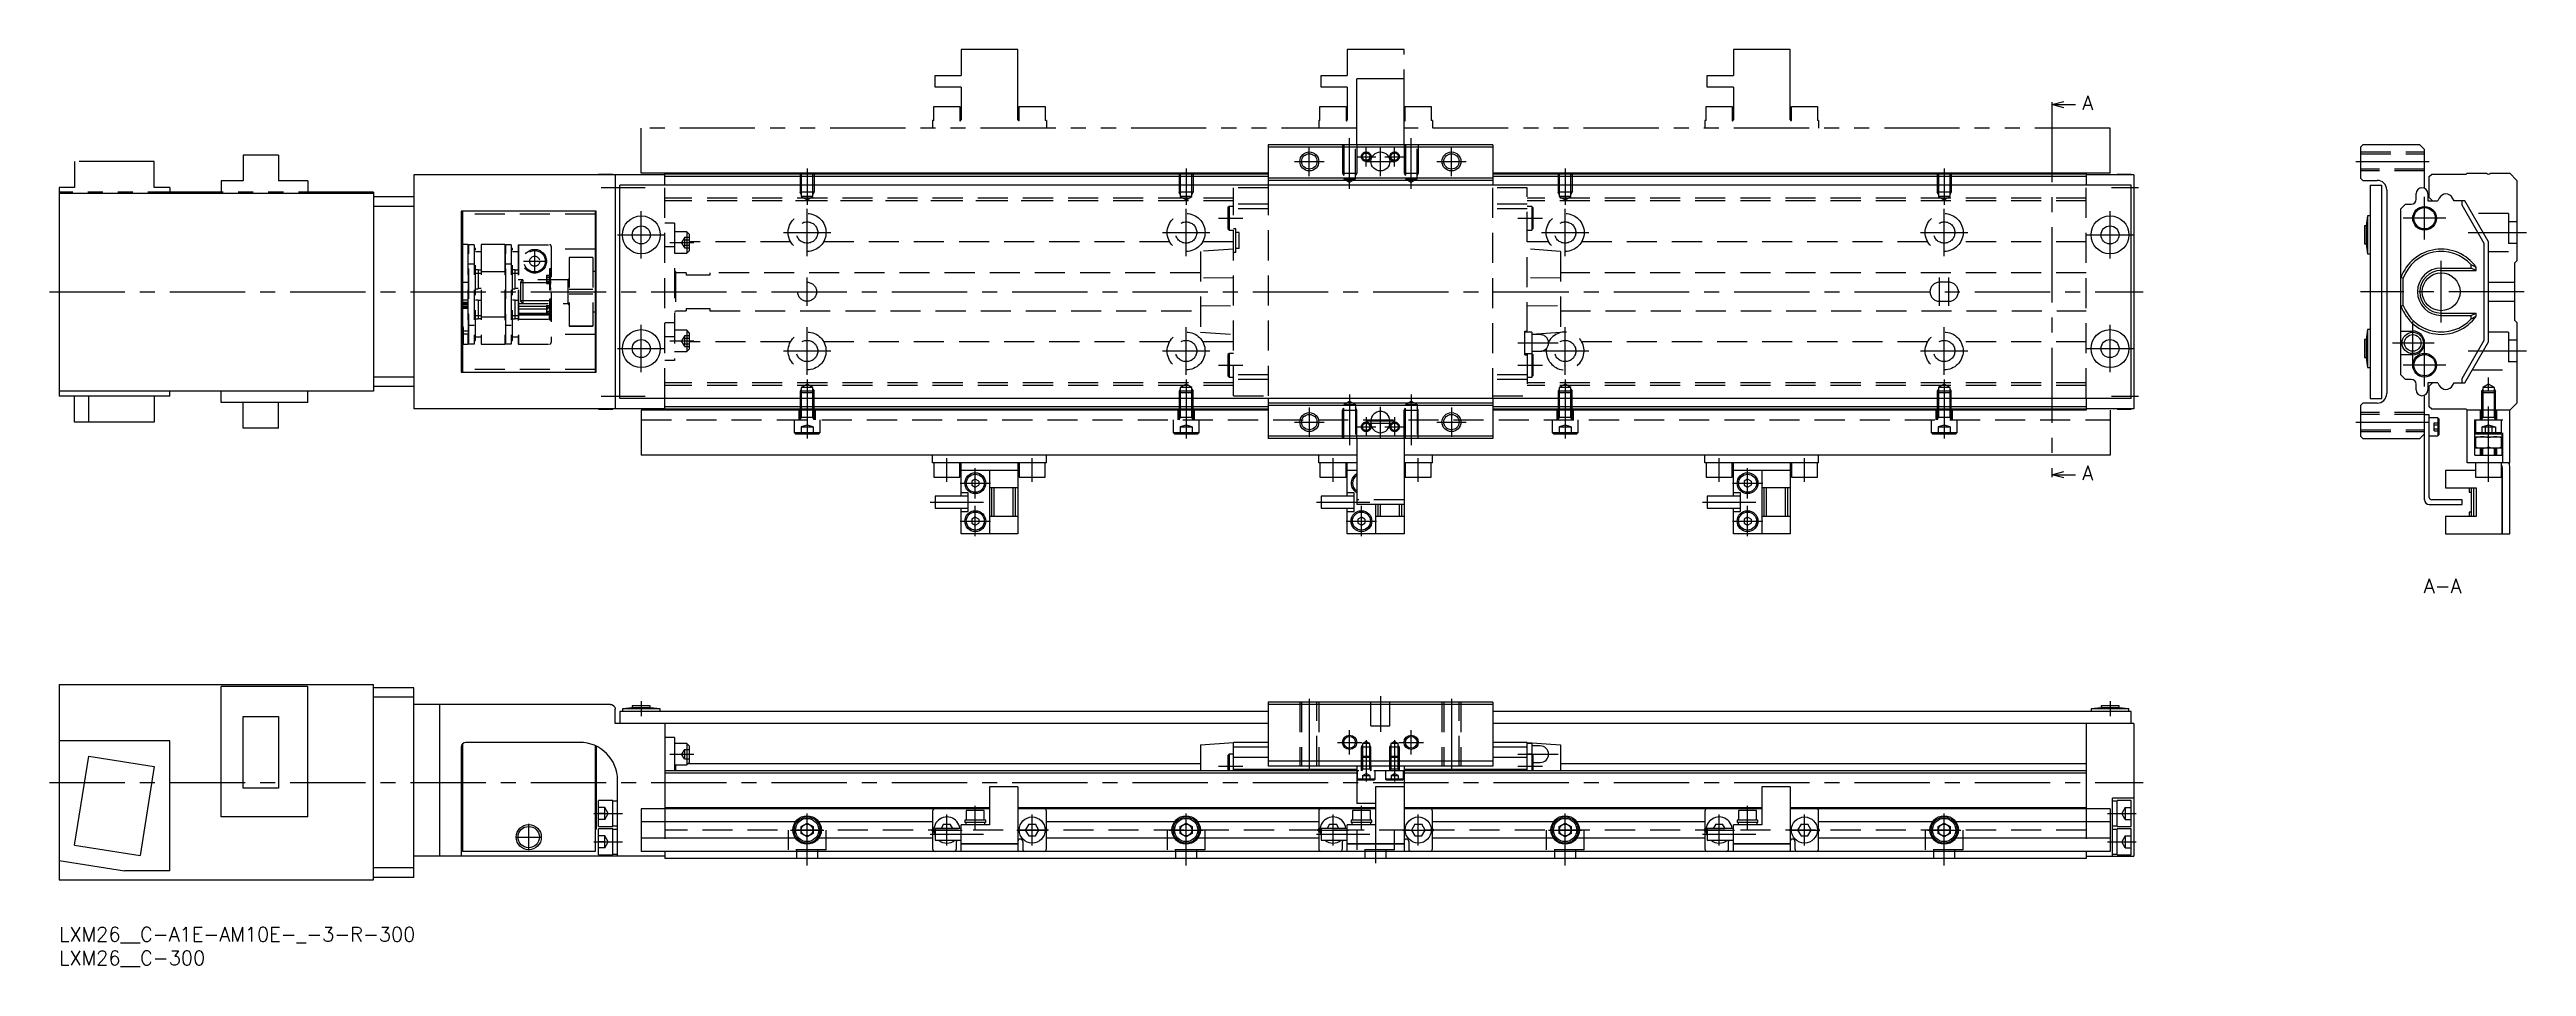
# Model space of a CAD drawing. Extents: x -2 to 521, y -8 to 185.
import ezdxf

# ---------------------------------------------------------------- set-up
doc = ezdxf.new("R2010")
doc.units = 0
doc.header["$LTSCALE"] = 0.5
for name, pattern in [('CENTER', [50.8, 31.75, -6.35, 6.35, -6.35]), ('DASHED', [19.05, 12.7, -6.35]), ('PHANTOM', [63.5, 31.75, -6.35, 6.35, -6.35, 6.35, -6.35])]:
    doc.linetypes.add(name, pattern=pattern)
for name, color, linetype in [('MSM_CENTER', 1, 'CENTER'), ('MSM_CONTINUOUS', 7, 'CONTINUOUS'), ('MSM_DASHED', 4, 'DASHED'), ('MSM_IMAGINARY', 6, 'PHANTOM'), ('MSM_NARROW', 5, 'CONTINUOUS'), ('MSM_PART_NUMBER', 7, 'CONTINUOUS')]:
    doc.layers.add(name, color=color, linetype=linetype)
doc.styles.get("Standard").update_dxf_attribs({"font": 'txt.shx', "height": 3, "bigfont": 'bigfont.shx'})

msp = doc.modelspace()

# ---------------------------------------------------------------- texts
at = {"layer": 'MSM_PART_NUMBER'}
for s, p in [('A', (427.04, 172.45)), ('A', (427.04, 94.33)), ('A-A', (499.11, 70.51))]:
    msp.add_text(s, height=3, dxfattribs=at).set_placement(p)

# ---------------------------------------------------------------- blocks, each defined once
blk = doc.blocks.new('*U8')
at = {"layer": 'MSM_PART_NUMBER'}
blk.add_text('LXM26__C-A1E-AM10E-_-3-R-300', height=3, dxfattribs=at).set_placement((0, -3))
blk = doc.blocks.new('*U9')
at = {"layer": 'MSM_PART_NUMBER'}
blk.add_text('LXM26__C-300', height=3, dxfattribs=at).set_placement((0, -8))

# ---------------------------------------------------------------- linework, layer by layer
at = {"layer": 'MSM_CENTER'}
for p, q in [((420.63, 173.08), (420.63, 95.96)), ((263.9, 158.48), (263.9, 164.68)), ((272.4, 155.78), (272.4, 166.48)), ((273.85, 162.58), (277.95, 162.58)), ((275.9, 160.53), (275.9, 164.63)), ((278.9, 158.48), (278.9, 164.68)), ((279.85, 162.58), (283.95, 162.58)), ((281.9, 160.53), (281.9, 164.63)), ((285.4, 155.78), (285.4, 166.48)), ((293.9, 158.48), (293.9, 164.68)), ((157.9, 160.08), (157.9, 152.45)), ((237.9, 160.08), (237.9, 152.45)), ((260.8, 161.58), (267, 161.58)), ((275.8, 161.58), (282, 161.58)), ((290.8, 161.58), (297, 161.58)), ((317.9, 160.08), (317.9, 152.45)), ((397.9, 160.08), (397.9, 152.45)), ((484.8, 161.58), (500.3, 161.58)), ((114.4, 156.08), (123.71, 156.08)), ((433.2, 156.08), (438.9, 156.08)), ((499.3, 145.08), (499.3, 154.08)), ((122.9, 141.08), (122.9, 151.08)), ((152.9, 146.58), (162.9, 146.58)), ((157.9, 141.58), (157.9, 151.58)), ((232.9, 146.58), (242.9, 146.58)), ((237.9, 141.58), (237.9, 151.58)), ((244.7, 149.58), (249.9, 149.58)), ((307.9, 149.58), (313.1, 149.58)), ((312.9, 146.58), (322.9, 146.58)), ((317.9, 141.58), (317.9, 151.58)), ((392.9, 146.58), (402.9, 146.58)), ((397.9, 141.58), (397.9, 151.58)), ((432.9, 141.08), (432.9, 151.08)), ((503.8, 149.58), (494.8, 149.58)), ((508.52, 146.58), (520.8, 146.58)), ((100.4, 138.16), (100.4, 142.88)), ((117.9, 146.08), (127.9, 146.08)), ((128.9, 144.48), (134, 144.48)), ((427.9, 146.08), (437.9, 146.08)), ((98.04, 140.52), (102.76, 140.52)), ((157.9, 131.08), (157.9, 137.08)), ((396.9, 131.08), (396.9, 137.08)), ((398.9, 131.08), (398.9, 137.08)), ((502.8, 127.58), (502.8, 140.58)), ((-2, 134.08), (439.9, 134.08)), ((520.3, 134.08), (485.8, 134.08)), ((122.9, 117.08), (122.9, 127.08)), ((157.9, 116.58), (157.9, 126.58)), ((237.9, 116.58), (237.9, 126.58)), ((317.9, 116.58), (317.9, 126.58)), ((397.9, 116.58), (397.9, 126.58)), ((432.9, 117.08), (432.9, 127.08)), ((496.8, 118.78), (496.8, 127.78)), ((117.9, 122.08), (127.9, 122.08)), ((128.9, 123.69), (134, 123.69)), ((152.9, 121.58), (162.9, 121.58)), ((232.9, 121.58), (242.9, 121.58)), ((307.9, 123.28), (316.4, 123.28)), ((312.9, 121.58), (322.9, 121.58)), ((392.9, 121.58), (402.9, 121.58)), ((427.9, 122.08), (437.9, 122.08)), ((492.55, 123.28), (501.3, 123.28)), ((499.3, 114.08), (499.3, 123.08)), ((508.52, 121.58), (520.8, 121.58)), ((157.9, 115.59), (157.9, 103.08)), ((237.9, 115.59), (237.9, 103.08)), ((244.7, 118.58), (249.9, 118.58)), ((307.9, 118.58), (313.1, 118.58)), ((317.9, 115.59), (317.9, 103.08)), ((397.9, 115.59), (397.9, 103.08)), ((503.8, 118.58), (494.8, 118.58)), ((512.8, 93.98), (512.8, 115.99)), ((114.4, 112.08), (123.71, 112.08)), ((272.4, 112.39), (272.4, 101.69)), ((278.9, 103.33), (278.9, 109.83)), ((285.4, 112.39), (285.4, 101.69)), ((433.2, 112.08), (438.9, 112.08)), ((260.8, 106.58), (267, 106.58)), ((263.9, 109.68), (263.9, 103.48)), ((273.85, 105.58), (277.95, 105.58)), ((275.9, 107.63), (275.9, 103.53)), ((275.9, 106.83), (281.9, 106.83)), ((275.9, 106.33), (281.9, 106.33)), ((279.85, 105.58), (283.95, 105.58)), ((281.9, 107.63), (281.9, 103.53)), ((290.8, 106.58), (297, 106.58)), ((293.9, 109.68), (293.9, 103.48)), ((484.8, 106.58), (500.3, 106.58)), ((187.4, 93.98), (187.4, 98.98)), ((193.4, 90.48), (193.4, 96.88)), ((205.4, 93.98), (205.4, 98.98)), ((268.9, 93.98), (268.9, 98.98)), ((286.9, 93.98), (286.9, 98.98)), ((350.4, 93.98), (350.4, 98.98)), ((356.4, 90.48), (356.4, 96.88)), ((368.4, 93.98), (368.4, 98.98)), ((183.9, 89.68), (195.15, 89.68)), ((190.2, 93.68), (196.6, 93.68)), ((193.4, 82.48), (193.4, 88.88)), ((265.4, 89.68), (276.65, 89.68)), ((274.9, 82.48), (274.9, 88.88)), ((346.9, 89.68), (358.15, 89.68)), ((353.2, 93.68), (359.6, 93.68)), ((356.4, 82.48), (356.4, 88.88)), ((190.2, 85.68), (196.6, 85.68)), ((271.7, 85.68), (278.1, 85.68)), ((353.2, 85.68), (359.6, 85.68)), ((122.9, 47.7), (122.9, 44.5)), ((263.9, 48.18), (263.9, 33.33)), ((278.9, 48.75), (278.9, 41.25)), ((293.9, 48.18), (293.9, 33.33)), ((432.9, 47.7), (432.9, 44.5)), ((269.83, 39), (274.98, 39)), ((272.4, 36.43), (272.4, 41.58)), ((275.9, 39.46), (275.9, 30.75)), ((281.9, 39.46), (281.9, 30.75)), ((282.82, 39), (287.98, 39)), ((285.4, 36.43), (285.4, 41.58)), ((128.9, 36.5), (134, 36.5)), ((244.7, 34), (249.9, 34)), ((307.9, 36.5), (316.4, 36.5)), ((307.9, 34), (313.1, 34)), ((-2, 30.5), (439.9, 30.5)), ((99.15, 16.22), (99.15, 21.78)), ((112.9, 24), (118.9, 24)), ((157.9, 13), (157.9, 24)), ((187.4, 17.25), (187.4, 23.75)), ((193.4, 20.6), (193.4, 25.6)), ((205.4, 17.25), (205.4, 23.75)), ((237.9, 13), (237.9, 24)), ((268.9, 17.25), (268.9, 23.75)), ((274.9, 20.6), (274.9, 25.6)), ((277.9, 23), (277.9, 13.5)), ((286.9, 17.25), (286.9, 23.75)), ((317.9, 13), (317.9, 24)), ((350.4, 17.25), (350.4, 23.75)), ((356.4, 20.6), (356.4, 25.6)), ((368.4, 17.25), (368.4, 23.75)), ((397.9, 13), (397.9, 24)), ((432.4, 24), (438.4, 24)), ((96.37, 19), (101.93, 19)), ((112.9, 18), (118.9, 18)), ((154.4, 20.5), (161.4, 20.5)), ((183.9, 19.6), (195.15, 19.6)), ((184.15, 20.5), (190.65, 20.5)), ((202.15, 20.5), (208.65, 20.5)), ((234.4, 20.5), (241.4, 20.5)), ((265.4, 19.6), (276.65, 19.6)), ((265.65, 20.5), (272.15, 20.5)), ((283.65, 20.5), (290.15, 20.5)), ((314.4, 20.5), (321.4, 20.5)), ((346.9, 19.6), (358.15, 19.6)), ((347.15, 20.5), (353.65, 20.5)), ((365.15, 20.5), (371.65, 20.5)), ((394.4, 20.5), (401.4, 20.5)), ((432.4, 18), (438.4, 18))]:
    msp.add_line(p, q, dxfattribs=at)
at = {"layer": 'MSM_CONTINUOUS'}
for p, q in [((420.63, 173.58), (423.13, 174.25)), ((420.63, 174.08), (420.63, 173.08)), ((423.13, 172.91), (420.63, 173.58)), ((420.63, 173.58), (425.63, 173.58)), ((302.6, 165.08), (255.2, 165.08)), ((255.2, 165.08), (255.2, 156.58)), ((302.6, 164.58), (255.2, 164.58)), ((302.6, 165.08), (302.6, 156.58)), ((486.3, 165.08), (485.8, 164.58)), ((485.8, 164.58), (485.8, 158.08)), ((498.3, 165.08), (486.3, 165.08)), ((499.3, 164.08), (498.3, 165.08)), ((499.3, 155.91), (499.3, 164.08)), ((127.9, 158.78), (74.9, 158.78)), ((74.9, 158.78), (74.9, 109.38)), ((113.9, 158.78), (113.9, 158.83)), ((116.9, 158.83), (113.9, 158.83)), ((116.9, 158.78), (116.9, 158.83)), ((117.4, 158.78), (117.4, 109.38)), ((127.9, 156.58), (127.9, 159.08)), ((255.2, 159.08), (127.9, 159.08)), ((255.2, 158.88), (127.9, 158.88)), ((255.2, 158.38), (127.9, 158.38)), ((302.6, 158.08), (255.2, 158.08)), ((302.6, 157.58), (255.2, 157.58)), ((427.9, 159.08), (302.6, 159.08)), ((427.9, 158.88), (302.6, 158.88)), ((427.9, 158.38), (302.6, 158.38)), ((427.9, 159.08), (427.9, 156.58)), ((437.9, 158.78), (427.9, 158.78)), ((437.4, 158.83), (434.4, 158.83)), ((434.4, 158.78), (434.4, 158.83)), ((437.4, 158.78), (437.4, 158.83)), ((437.9, 158.78), (437.9, 109.38)), ((485.8, 158.08), (486.3, 157.58)), ((486.3, 157.58), (489.3, 157.58)), ((500.3, 158.38), (500.8, 158.88)), ((500.3, 153.98), (500.3, 158.38)), ((500.8, 158.88), (508.1, 158.88)), ((508.1, 158.88), (508.3, 159.08)), ((508.3, 159.08), (512.4, 159.08)), ((513.2, 159.08), (517.3, 159.08)), ((517.3, 159.08), (518.8, 157.58)), ((518.8, 157.58), (518.8, 140.58)), ((66.4, 154.78), (0, 154.78)), ((0, 154.78), (0, 112.08)), ((66.4, 154.78), (66.4, 113.08)), ((74.9, 154.08), (66.4, 154.08)), ((74.9, 152.08), (66.4, 152.08)), ((437.4, 156.58), (118.4, 156.58)), ((118.4, 111.58), (118.4, 156.58)), ((437.4, 111.58), (437.4, 156.58)), ((487.8, 156.58), (487.8, 111.58)), ((487.8, 156.58), (490.3, 156.58)), ((490.3, 111.58), (490.3, 156.58)), ((491.3, 155.58), (491.3, 112.58)), ((494.3, 151.58), (495.3, 152.58)), ((495.3, 152.58), (496.5, 152.58)), ((497.5, 153.58), (497.5, 154.78)), ((500, 154.78), (500, 153.28)), ((500, 153.28), (502.08, 153.28)), ((501, 153.28), (500.3, 153.98)), ((502.4, 153.84), (502.08, 153.28)), ((505.53, 153.28), (505.2, 153.84)), ((507.8, 153.28), (505.53, 153.28)), ((507.14, 153.28), (507.14, 152.43)), ((507.14, 152.43), (511.8, 144.36)), ((512.8, 144.62), (507.8, 153.28)), ((84.9, 151.08), (84.9, 117.08)), ((113.4, 151.08), (84.9, 151.08)), ((84.9, 150.48), (85.15, 150.48)), ((85.15, 151.08), (85.15, 117.08)), ((113.15, 151.08), (113.15, 117.08)), ((113.15, 150.48), (113.4, 150.48)), ((113.4, 117.08), (113.4, 151.08)), ((487, 147.98), (486.6, 147.98)), ((486.6, 147.98), (486.6, 144.18)), ((487.25, 150.08), (487, 147.98)), ((487, 147.98), (487, 144.18)), ((487.8, 150.08), (487.25, 150.08)), ((487.25, 150.08), (487.25, 142.08)), ((494.3, 116.58), (494.3, 151.58)), ((113.4, 143.11), (113.15, 143.11)), ((486.6, 144.18), (487, 144.18)), ((487, 144.18), (487.25, 142.08)), ((487.25, 142.08), (487.8, 142.08)), ((511.8, 144.36), (511.8, 123.81)), ((512.8, 123.54), (512.8, 144.62)), ((113.4, 138.36), (113.15, 138.36)), ((494.8, 136.96), (494.3, 137.04)), ((494.8, 131.21), (494.8, 136.96)), ((502.8, 139.08), (509.12, 139.08)), ((502.8, 138.58), (510.18, 138.58)), ((509.12, 139.08), (509.12, 139.77)), ((510.18, 138.58), (509.12, 139.08)), ((510.18, 138.58), (510.18, 139.24)), ((518.8, 140.58), (518.3, 140.08)), ((518.3, 140.08), (518.3, 128.07)), ((494.3, 131.13), (494.8, 131.21)), ((113.15, 129.86), (113.4, 129.86)), ((487.25, 126.08), (487, 123.98)), ((487.8, 126.08), (487.25, 126.08)), ((487.25, 126.08), (487.25, 118.08)), ((494.3, 125.78), (496.8, 125.78)), ((502.8, 129.58), (510.18, 129.58)), ((502.8, 129.08), (509.12, 129.08)), ((509.12, 129.08), (510.18, 129.58)), ((509.12, 128.4), (509.12, 129.08)), ((510.18, 128.93), (510.18, 129.58)), ((518.3, 128.07), (518.8, 127.57)), ((518.8, 127.57), (518.8, 110.58)), ((113.4, 125.11), (113.15, 125.11)), ((487, 123.98), (486.6, 123.98)), ((486.6, 123.98), (486.6, 120.18)), ((487, 123.98), (487, 120.18)), ((496.8, 120.78), (494.3, 120.78)), ((511.8, 123.81), (507.14, 115.73)), ((507.8, 114.88), (512.8, 123.54)), ((74.9, 116.08), (66.4, 116.08)), ((84.9, 117.68), (85.15, 117.68)), ((84.9, 117.08), (113.4, 117.08)), ((113.15, 117.68), (113.4, 117.68)), ((486.6, 120.18), (487, 120.18)), ((487, 120.18), (487.25, 118.08)), ((487.25, 118.08), (487.8, 118.08)), ((495.3, 115.58), (494.3, 116.58)), ((496.5, 115.58), (495.3, 115.58)), ((507.14, 115.73), (507.14, 114.88)), ((66.4, 113.08), (0, 113.08)), ((23.4, 112.08), (0, 112.08)), ((3.3, 106.58), (3.3, 112.08)), ((6.27, 106.58), (6.27, 112.08)), ((20.1, 112.08), (20.1, 106.58)), ((23.4, 112.08), (23.4, 113.08)), ((34.2, 110.68), (34.2, 113.08)), ((52.5, 110.68), (34.2, 110.68)), ((38.88, 105.28), (38.88, 110.68)), ((46.33, 105.28), (46.33, 110.68)), ((52.5, 110.68), (52.5, 113.08)), ((74.9, 114.08), (66.4, 114.08)), ((437.4, 111.58), (118.4, 111.58)), ((127.9, 109.08), (127.9, 111.58)), ((255.2, 111.58), (255.2, 103.08)), ((302.6, 110.58), (255.2, 110.58)), ((302.6, 110.08), (255.2, 110.08)), ((302.6, 111.58), (302.6, 103.08)), ((427.9, 111.58), (427.9, 109.08)), ((486.3, 110.58), (485.8, 110.08)), ((485.8, 110.08), (485.8, 103.58)), ((489.3, 110.58), (486.3, 110.58)), ((487.8, 111.58), (490.3, 111.58)), ((497.5, 113.38), (497.5, 114.58)), ((499.3, 90.18), (499.3, 112.26)), ((500, 114.88), (500, 113.38)), ((502.08, 114.88), (500, 114.88)), ((500.3, 114.18), (501, 114.88)), ((500.3, 109.78), (500.3, 114.18)), ((502.08, 114.88), (502.4, 114.32)), ((505.2, 114.32), (505.53, 114.88)), ((505.53, 114.88), (507.8, 114.88)), ((518.8, 110.58), (517.3, 109.08)), ((20.1, 106.58), (3.3, 106.58)), ((46.33, 105.28), (38.88, 105.28)), ((127.9, 109.38), (74.9, 109.38)), ((113.9, 109.33), (113.9, 109.38)), ((113.9, 109.33), (116.9, 109.33)), ((116.9, 109.33), (116.9, 109.38)), ((122.9, 109.08), (122.9, 99.58)), ((255.2, 109.08), (122.9, 109.08)), ((255.2, 109.78), (127.9, 109.78)), ((255.2, 109.28), (127.9, 109.28)), ((276.9, 106.83), (276.9, 106.33)), ((280.9, 106.33), (280.9, 106.83)), ((427.9, 109.78), (302.6, 109.78)), ((427.9, 109.28), (302.6, 109.28)), ((427.9, 109.08), (302.6, 109.08)), ((437.9, 109.38), (427.9, 109.38)), ((432.9, 109.08), (432.9, 99.58)), ((434.4, 109.33), (434.4, 109.38)), ((434.4, 109.33), (437.4, 109.33)), ((437.4, 109.33), (437.4, 109.38)), ((500.3, 108.08), (499.3, 108.08)), ((500.8, 109.28), (500.3, 109.78)), ((500.3, 90.68), (500.3, 108.08)), ((502.1, 107.48), (500.3, 107.48)), ((508.1, 109.28), (500.8, 109.28)), ((502.1, 107.48), (502.1, 103.68)), ((502.3, 107.28), (502.1, 107.48)), ((502.3, 107.28), (502.3, 103.88)), ((508.3, 109.08), (508.1, 109.28)), ((517.3, 109.08), (508.3, 109.08)), ((508.3, 97.98), (508.3, 109.08)), ((517.3, 97.98), (517.3, 109.08)), ((273.9, 99.58), (122.9, 99.58)), ((184.4, 97.98), (184.4, 99.58)), ((208.4, 97.98), (208.4, 99.58)), ((302.6, 103.58), (255.2, 103.58)), ((302.6, 103.08), (255.2, 103.08)), ((265.9, 97.98), (265.9, 99.58)), ((273.9, 103.08), (273.9, 89.18)), ((283.9, 103.08), (283.9, 82.98)), ((432.9, 99.58), (283.9, 99.58)), ((289.9, 97.98), (289.9, 99.58)), ((347.4, 97.98), (347.4, 99.58)), ((371.4, 97.98), (371.4, 99.58)), ((485.8, 103.58), (486.3, 103.08)), ((486.3, 103.08), (498.3, 103.08)), ((499.3, 104.08), (498.3, 103.08)), ((500.3, 103.68), (502.1, 103.68)), ((502.1, 103.68), (502.3, 103.88)), ((509.9, 104.08), (515.7, 104.08)), ((509.9, 99.58), (509.9, 104.08)), ((515.7, 101.08), (509.9, 101.08)), ((509.9, 99.58), (515.7, 99.58)), ((510.05, 103.48), (515.55, 103.48)), ((510.05, 103.48), (510.05, 101.08)), ((511.1, 99.58), (511.1, 101.08)), ((511.3, 101.08), (511.3, 99.58)), ((512.8, 101.33), (512.8, 103.24)), ((514.49, 101.1), (514.18, 101.08)), ((514.3, 99.58), (514.3, 101.08)), ((514.5, 101.08), (514.5, 99.58)), ((515.55, 101.08), (515.55, 103.48)), ((515.7, 99.58), (515.7, 104.08)), ((208.4, 97.98), (184.4, 97.98)), ((184.65, 97.98), (184.65, 94.98)), ((184.65, 94.98), (190.15, 94.98)), ((190.15, 94.98), (190.15, 97.98)), ((190.4, 90.93), (190.4, 97.85)), ((202.4, 96.38), (190.4, 96.38)), ((193.4, 94.55), (192.65, 94.12)), ((192.65, 94.12), (192.65, 93.25)), ((194.15, 94.12), (193.4, 94.55)), ((194.15, 94.12), (194.15, 93.25)), ((196.4, 96.38), (196.4, 82.98)), ((202.4, 97.85), (202.4, 82.98)), ((202.65, 97.98), (202.65, 94.98)), ((202.65, 94.98), (208.15, 94.98)), ((208.15, 94.98), (208.15, 97.98)), ((273.9, 97.98), (265.9, 97.98)), ((266.15, 97.98), (266.15, 94.98)), ((266.15, 94.98), (271.65, 94.98)), ((271.65, 94.98), (271.65, 97.98)), ((271.9, 90.93), (271.9, 97.85)), ((273.9, 96.38), (271.9, 96.38)), ((289.9, 97.98), (283.9, 97.98)), ((284.15, 97.98), (284.15, 94.98)), ((284.15, 94.98), (289.65, 94.98)), ((289.65, 94.98), (289.65, 97.98)), ((371.4, 97.98), (347.4, 97.98)), ((347.65, 97.98), (347.65, 94.98)), ((347.65, 94.98), (353.15, 94.98)), ((353.15, 94.98), (353.15, 97.98)), ((353.4, 90.93), (353.4, 97.85)), ((365.4, 96.38), (353.4, 96.38)), ((356.4, 94.55), (355.65, 94.12)), ((355.65, 94.12), (355.65, 93.25)), ((357.15, 94.12), (356.4, 94.55)), ((357.15, 94.12), (357.15, 93.25)), ((359.4, 96.38), (359.4, 82.98)), ((365.4, 97.85), (365.4, 82.98)), ((365.65, 97.98), (365.65, 94.98)), ((365.65, 94.98), (371.15, 94.98)), ((371.15, 94.98), (371.15, 97.98)), ((420.63, 95.46), (423.13, 96.13)), ((420.63, 95.96), (420.63, 94.96)), ((423.13, 94.79), (420.63, 95.46)), ((420.63, 95.46), (425.63, 95.46)), ((510.05, 96.38), (503.7, 96.38)), ((503.7, 96.38), (503.7, 92.68)), ((517.3, 97.98), (508.3, 97.98)), ((510.05, 97.98), (510.05, 94.98)), ((510.05, 94.98), (515.55, 94.98)), ((515.55, 94.98), (515.55, 97.98)), ((515.65, 96.38), (515.55, 96.38)), ((515.65, 82.98), (515.65, 96.38)), ((515.65, 96.33), (515.7, 96.33)), ((515.7, 96.98), (515.7, 82.98)), ((517.3, 82.98), (517.3, 96.98)), ((184.9, 90.93), (184.9, 88.43)), ((191.9, 90.93), (184.9, 90.93)), ((191.9, 91.68), (190.4, 91.68)), ((191.9, 87.68), (191.9, 91.68)), ((192.65, 93.25), (193.4, 92.82)), ((193.4, 92.82), (194.15, 93.25)), ((202.4, 92.68), (196.4, 92.68)), ((196.9, 86.68), (196.9, 92.68)), ((197.4, 86.68), (197.4, 92.68)), ((201.4, 86.68), (201.4, 92.68)), ((201.9, 86.68), (201.9, 92.68)), ((266.4, 90.93), (266.4, 88.43)), ((273.4, 90.93), (266.4, 90.93)), ((273.4, 91.68), (271.9, 91.68)), ((273.4, 87.68), (273.4, 91.68)), ((283.9, 89.18), (273.9, 89.18)), ((277.9, 89.18), (277.9, 82.98)), ((278.4, 86.68), (278.4, 89.18)), ((278.9, 86.68), (278.9, 89.18)), ((282.9, 86.68), (282.9, 89.18)), ((283.4, 86.68), (283.4, 89.18)), ((347.9, 90.93), (347.9, 88.43)), ((354.9, 90.93), (347.9, 90.93)), ((354.9, 91.68), (353.4, 91.68)), ((354.9, 87.68), (354.9, 91.68)), ((355.65, 93.25), (356.4, 92.82)), ((356.4, 92.82), (357.15, 93.25)), ((365.4, 92.68), (359.4, 92.68)), ((359.9, 86.68), (359.9, 92.68)), ((360.4, 86.68), (360.4, 92.68)), ((364.4, 86.68), (364.4, 92.68)), ((364.9, 86.68), (364.9, 92.68)), ((500.3, 89.18), (507.2, 89.18)), ((507.2, 90.18), (500.8, 90.18)), ((503.7, 92.68), (510.2, 92.68)), ((507.2, 89.18), (507.2, 90.18)), ((508.7, 92.68), (508.7, 91.78)), ((508.7, 91.78), (509.2, 91.78)), ((509.2, 86.68), (509.2, 92.68)), ((509.7, 86.68), (509.7, 92.68)), ((510.2, 92.68), (510.2, 86.68)), ((184.9, 88.43), (191.9, 88.43)), ((190.4, 82.98), (190.4, 88.43)), ((190.4, 87.68), (191.9, 87.68)), ((193.4, 86.55), (192.65, 86.12)), ((192.65, 86.12), (192.65, 85.25)), ((192.65, 85.25), (193.4, 84.82)), ((194.15, 86.12), (193.4, 86.55)), ((193.4, 84.82), (194.15, 85.25)), ((194.15, 86.12), (194.15, 85.25)), ((202.4, 86.68), (196.4, 86.68)), ((266.4, 88.43), (273.4, 88.43)), ((271.9, 82.98), (271.9, 88.43)), ((271.9, 87.68), (273.4, 87.68)), ((274.9, 86.55), (274.15, 86.12)), ((274.15, 86.12), (274.15, 85.25)), ((274.15, 85.25), (274.9, 84.82)), ((275.65, 86.12), (274.9, 86.55)), ((274.9, 84.82), (275.65, 85.25)), ((275.65, 86.12), (275.65, 85.25)), ((283.9, 86.68), (277.9, 86.68)), ((347.9, 88.43), (354.9, 88.43)), ((353.4, 82.98), (353.4, 88.43)), ((353.4, 87.68), (354.9, 87.68)), ((356.4, 86.55), (355.65, 86.12)), ((355.65, 86.12), (355.65, 85.25)), ((355.65, 85.25), (356.4, 84.82)), ((357.15, 86.12), (356.4, 86.55)), ((356.4, 84.82), (357.15, 85.25)), ((357.15, 86.12), (357.15, 85.25)), ((365.4, 86.68), (359.4, 86.68)), ((510.2, 86.68), (503.7, 86.68)), ((503.7, 86.68), (503.7, 82.98)), ((508.7, 87.58), (508.7, 86.68)), ((509.2, 87.58), (508.7, 87.58)), ((202.4, 82.98), (190.4, 82.98)), ((283.9, 82.98), (271.9, 82.98)), ((365.4, 82.98), (353.4, 82.98)), ((503.7, 82.98), (515.65, 82.98)), ((515.65, 83.03), (515.7, 83.03)), ((515.7, 82.98), (517.3, 82.98)), ((0, 51.2), (66.4, 51.2)), ((0, 51.2), (0, 10)), ((34.2, 23.3), (34.2, 50.8)), ((52.5, 50.8), (34.2, 50.8)), ((52.5, 23.3), (52.5, 50.8)), ((66.4, 10), (66.4, 51.2)), ((74.9, 50.5), (66.4, 50.5)), ((74.9, 48.5), (66.4, 48.5)), ((74.9, 10.5), (74.9, 50.5)), ((255.2, 47.5), (255.2, 34)), ((302.6, 47.5), (255.2, 47.5)), ((302.6, 47.5), (302.6, 34)), ((38.88, 44.45), (46.33, 44.45)), ((38.88, 29.35), (38.88, 44.45)), ((46.33, 44.45), (46.33, 29.35)), ((116.4, 47), (74.9, 47)), ((80.28, 47), (80.28, 15)), ((116.4, 47), (116.41, 47)), ((116.41, 47), (116.61, 46.98)), ((116.61, 46.98), (116.85, 46.89)), ((116.85, 46.89), (117.07, 46.74)), ((117.07, 46.74), (117.21, 46.59)), ((117.21, 46.59), (117.32, 46.4)), ((117.32, 46.4), (117.38, 46.22)), ((117.38, 46.22), (117.4, 46)), ((117.4, 43), (117.4, 46)), ((255.2, 43), (117.4, 43)), ((118.4, 45.5), (118.4, 43)), ((255.2, 45.5), (118.4, 45.5)), ((121, 46.3), (118.9, 46.05)), ((118.9, 46.05), (118.9, 45.5)), ((126.9, 46.05), (118.9, 46.05)), ((121, 46.7), (121, 46.3)), ((124.8, 46.7), (121, 46.7)), ((124.8, 46.3), (121, 46.3)), ((124.8, 46.3), (124.8, 46.7)), ((126.9, 46.05), (124.8, 46.3)), ((126.9, 45.5), (126.9, 46.05)), ((127.9, 43), (127.9, 25)), ((302.6, 47), (255.2, 47)), ((437.4, 45.5), (302.6, 45.5)), ((437.9, 43), (302.6, 43)), ((427.9, 43), (427.9, 25)), ((431, 46.3), (428.9, 46.05)), ((428.9, 46.05), (428.9, 45.5)), ((436.9, 46.05), (428.9, 46.05)), ((431, 46.7), (431, 46.3)), ((434.8, 46.7), (431, 46.7)), ((434.8, 46.3), (431, 46.3)), ((434.8, 46.3), (434.8, 46.7)), ((436.9, 46.05), (434.8, 46.3)), ((436.9, 45.5), (436.9, 46.05)), ((437.4, 43), (437.4, 45.5)), ((437.9, 43), (437.9, 15)), ((23.4, 39.3), (0, 39.3)), ((23.4, 11.9), (23.4, 39.3)), ((84.9, 38), (84.9, 15)), ((85.15, 38.66), (85.15, 16)), ((109.9, 39), (85.9, 39)), ((113.15, 38.31), (113.15, 16)), ((113.4, 38.19), (113.4, 20.7)), ((129.9, 40), (127.9, 40)), ((129.9, 40), (129.9, 33)), ((132.5, 38.75), (129.9, 38.75)), ((133, 38.25), (132.5, 38.75)), ((132.5, 38.75), (132.5, 34.25)), ((133, 38.25), (133, 34.75)), ((240.9, 38.5), (247.9, 39)), ((240.9, 38.5), (240.9, 33)), ((255.2, 39), (247.9, 39)), ((247.9, 33), (247.9, 39)), ((255.2, 38), (247.9, 38)), ((309.9, 39), (302.6, 39)), ((309.9, 38), (302.6, 38)), ((309.9, 39), (316.9, 38.5)), ((309.9, 33), (309.9, 39)), ((310.9, 38.75), (309.9, 38.75)), ((310.9, 38.75), (310.9, 36.45)), ((312.65, 38.25), (310.9, 38.25)), ((316.9, 38.5), (316.9, 33)), ((3.3, 17.31), (6.27, 36.08)), ((6.27, 36.08), (20.1, 33.89)), ((20.1, 33.89), (17.13, 15.12)), ((113.4, 34.75), (113.15, 34.75)), ((273.9, 33), (127.9, 33)), ((273.9, 32.5), (127.9, 32.5)), ((129.9, 34.25), (132.5, 34.25)), ((130.1, 34.25), (130.1, 33)), ((132.5, 34.25), (133, 34.75)), ((240.9, 34.5), (132.75, 34.5)), ((246.95, 36.5), (246.7, 36.25)), ((246.7, 36.25), (246.7, 33)), ((247.9, 36.5), (246.95, 36.5)), ((246.95, 36.5), (246.95, 33)), ((255.2, 35.8), (247.9, 35.8)), ((273.9, 33.3), (247.9, 33.3)), ((302.6, 35), (255.2, 35)), ((302.6, 34), (255.2, 34)), ((273.9, 34), (273.9, 26.1)), ((283.9, 34), (283.9, 16)), ((309.9, 33.3), (283.9, 33.3)), ((427.9, 33), (283.9, 33)), ((427.9, 32.5), (283.9, 32.5)), ((309.9, 35.8), (302.6, 35.8)), ((310.85, 36.5), (309.9, 36.5)), ((311.1, 36.25), (310.85, 36.5)), ((310.85, 36.5), (310.85, 33)), ((311.1, 36.25), (311.1, 33)), ((311.1, 34.75), (312.65, 34.75)), ((427.9, 34.5), (316.9, 34.5)), ((46.33, 29.35), (38.88, 29.35)), ((113.15, 26.25), (113.4, 26.25)), ((113.9, 21.25), (113.9, 26.75)), ((116.9, 26.75), (113.9, 26.75)), ((116.9, 21.25), (116.9, 26.75)), ((117.9, 26.6), (116.9, 26.6)), ((117.9, 15), (117.9, 31)), ((196.4, 29.6), (196.4, 21.6)), ((202.4, 29.6), (196.4, 29.6)), ((202.4, 29.6), (202.4, 16)), ((277.9, 29.6), (277.9, 21.6)), ((283.9, 29.6), (277.9, 29.6)), ((359.4, 29.6), (359.4, 21.6)), ((365.4, 29.6), (359.4, 29.6)), ((365.4, 29.6), (365.4, 16)), ((433.4, 15), (433.4, 27.25)), ((437.9, 27.25), (433.4, 27.25)), ((434.4, 26.6), (433.4, 26.6)), ((434.4, 21.25), (434.4, 26.75)), ((437.4, 26.75), (434.4, 26.75)), ((437.4, 21.25), (437.4, 26.75)), ((52.5, 23.3), (34.2, 23.3)), ((113.9, 21.25), (116.9, 21.25)), ((116.9, 21.4), (117.9, 21.4)), ((122.9, 25), (122.9, 16)), ((196.4, 25), (122.9, 25)), ((155.43, 22.2), (122.9, 22.2)), ((196.4, 25.2), (127.9, 25.2)), ((156.65, 21.22), (157.9, 21.94)), ((156.65, 19.78), (156.65, 21.22)), ((157.9, 21.94), (159.15, 21.22)), ((159.15, 21.22), (159.15, 19.78)), ((184.4, 22.2), (160.37, 22.2)), ((184.4, 24.5), (184.4, 16.5)), ((186.68, 21.75), (186.16, 20.85)), ((186.68, 21.75), (188.12, 21.75)), ((188.64, 20.85), (188.12, 21.75)), ((196.4, 21.6), (190.4, 21.6)), ((190.4, 16), (190.4, 21.6)), ((191.2, 22.6), (191.2, 22.1)), ((195.6, 22.6), (191.2, 22.6)), ((195.6, 22.1), (191.2, 22.1)), ((191.4, 22.1), (191.4, 21.6)), ((191.5, 24.6), (191.5, 22.6)), ((195.3, 24.6), (191.5, 24.6)), ((195.3, 22.6), (195.3, 24.6)), ((195.4, 21.6), (195.4, 22.1)), ((195.6, 22.1), (195.6, 22.6)), ((277.9, 25.2), (202.4, 25.2)), ((277.9, 25), (202.4, 25)), ((204.68, 21.75), (203.96, 20.5)), ((204.68, 21.75), (206.12, 21.75)), ((206.84, 20.5), (206.12, 21.75)), ((208.4, 16.5), (208.4, 24.5)), ((235.43, 22.2), (208.4, 22.2)), ((236.65, 21.22), (237.9, 21.94)), ((236.65, 19.78), (236.65, 21.22)), ((237.9, 21.94), (239.15, 21.22)), ((239.15, 21.22), (239.15, 19.78)), ((265.9, 22.2), (240.37, 22.2)), ((265.9, 24.5), (265.9, 16.5)), ((268.18, 21.75), (267.66, 20.85)), ((268.18, 21.75), (269.62, 21.75)), ((270.14, 20.85), (269.62, 21.75)), ((277.9, 21.6), (271.9, 21.6)), ((271.9, 16), (271.9, 21.6)), ((272.7, 22.6), (272.7, 22.1)), ((277.1, 22.6), (272.7, 22.6)), ((277.1, 22.1), (272.7, 22.1)), ((272.9, 22.1), (272.9, 21.6)), ((273, 24.6), (273, 22.6)), ((276.8, 24.6), (273, 24.6)), ((277.9, 26.1), (273.9, 26.1)), ((276.8, 22.6), (276.8, 24.6)), ((276.9, 21.6), (276.9, 22.1)), ((277.1, 22.1), (277.1, 22.6)), ((359.4, 25.2), (283.9, 25.2)), ((359.4, 25), (283.9, 25)), ((286.18, 21.75), (285.46, 20.5)), ((286.18, 21.75), (287.62, 21.75)), ((288.34, 20.5), (287.62, 21.75)), ((289.9, 16.5), (289.9, 24.5)), ((315.43, 22.2), (289.9, 22.2)), ((316.65, 21.22), (317.9, 21.94)), ((316.65, 19.78), (316.65, 21.22)), ((317.9, 21.94), (319.15, 21.22)), ((319.15, 21.22), (319.15, 19.78)), ((347.4, 22.2), (320.37, 22.2)), ((347.4, 24.5), (347.4, 16.5)), ((349.68, 21.75), (349.16, 20.85)), ((349.68, 21.75), (351.12, 21.75)), ((351.64, 20.85), (351.12, 21.75)), ((359.4, 21.6), (353.4, 21.6)), ((353.4, 16), (353.4, 21.6)), ((354.2, 22.6), (354.2, 22.1)), ((358.6, 22.6), (354.2, 22.6)), ((358.6, 22.1), (354.2, 22.1)), ((354.4, 22.1), (354.4, 21.6)), ((354.5, 24.6), (354.5, 22.6)), ((358.3, 24.6), (354.5, 24.6)), ((358.3, 22.6), (358.3, 24.6)), ((358.4, 21.6), (358.4, 22.1)), ((358.6, 22.1), (358.6, 22.6)), ((427.9, 25.2), (365.4, 25.2)), ((432.9, 25), (365.4, 25)), ((367.68, 21.75), (366.96, 20.5)), ((367.68, 21.75), (369.12, 21.75)), ((369.84, 20.5), (369.12, 21.75)), ((371.4, 16.5), (371.4, 24.5)), ((395.43, 22.2), (371.4, 22.2)), ((396.65, 21.22), (397.9, 21.94)), ((396.65, 19.78), (396.65, 21.22)), ((397.9, 21.94), (399.15, 21.22)), ((399.15, 21.22), (399.15, 19.78)), ((432.9, 22.2), (400.37, 22.2)), ((432.9, 25), (432.9, 16)), ((433.4, 21.4), (434.4, 21.4)), ((434.4, 21.25), (437.4, 21.25)), ((3.3, 17.31), (17.13, 15.12)), ((84.9, 20.7), (85.15, 20.7)), ((113.15, 16), (85.15, 16)), ((113.15, 20.7), (113.4, 20.7)), ((113.9, 15.25), (113.9, 20.75)), ((116.9, 20.75), (113.9, 20.75)), ((116.9, 15.25), (116.9, 20.75)), ((117.9, 20.6), (116.9, 20.6)), ((155.43, 18.8), (122.9, 18.8)), ((432.9, 16), (122.9, 16)), ((127.9, 16), (127.9, 14.5)), ((157.9, 19.06), (156.65, 19.78)), ((159.15, 19.78), (157.9, 19.06)), ((184.4, 18.8), (160.37, 18.8)), ((184.4, 20.8), (184.22, 20.5)), ((184.22, 20.5), (184.4, 20.2)), ((190.4, 20.85), (184.9, 20.85)), ((184.9, 20.85), (184.9, 18.35)), ((184.9, 18.35), (190.4, 18.35)), ((189.4, 16.5), (189.4, 18.1)), ((190.4, 17.65), (202.4, 17.65)), ((190.4, 17.6), (202.4, 17.6)), ((190.45, 17.65), (190.45, 17.6)), ((202.35, 17.65), (202.35, 17.6)), ((203.4, 18.1), (203.4, 16.5)), ((203.96, 20.5), (204.68, 19.25)), ((204.68, 19.25), (206.12, 19.25)), ((206.12, 19.25), (206.84, 20.5)), ((208.58, 20.5), (208.4, 20.8)), ((208.4, 20.2), (208.58, 20.5)), ((235.43, 18.8), (208.4, 18.8)), ((237.9, 19.06), (236.65, 19.78)), ((239.15, 19.78), (237.9, 19.06)), ((265.9, 18.8), (240.37, 18.8)), ((265.9, 20.8), (265.72, 20.5)), ((265.72, 20.5), (265.9, 20.2)), ((271.9, 20.85), (266.4, 20.85)), ((266.4, 20.85), (266.4, 18.35)), ((266.4, 18.35), (271.9, 18.35)), ((270.9, 16.5), (270.9, 18.1)), ((271.9, 17.65), (283.9, 17.65)), ((271.9, 17.6), (283.9, 17.6)), ((271.95, 17.65), (271.95, 17.6)), ((283.85, 17.65), (283.85, 17.6)), ((284.9, 18.1), (284.9, 16.5)), ((285.46, 20.5), (286.18, 19.25)), ((286.18, 19.25), (287.62, 19.25)), ((287.62, 19.25), (288.34, 20.5)), ((290.08, 20.5), (289.9, 20.8)), ((289.9, 20.2), (290.08, 20.5)), ((315.43, 18.8), (289.9, 18.8)), ((317.9, 19.06), (316.65, 19.78)), ((319.15, 19.78), (317.9, 19.06)), ((347.4, 18.8), (320.37, 18.8)), ((347.4, 20.8), (347.22, 20.5)), ((347.22, 20.5), (347.4, 20.2)), ((353.4, 20.85), (347.9, 20.85)), ((347.9, 20.85), (347.9, 18.35)), ((347.9, 18.35), (353.4, 18.35)), ((352.4, 16.5), (352.4, 18.1)), ((353.4, 17.65), (365.4, 17.65)), ((353.4, 17.6), (365.4, 17.6)), ((353.45, 17.65), (353.45, 17.6)), ((365.35, 17.65), (365.35, 17.6)), ((366.4, 18.1), (366.4, 16.5)), ((366.96, 20.5), (367.68, 19.25)), ((367.68, 19.25), (369.12, 19.25)), ((369.12, 19.25), (369.84, 20.5)), ((371.58, 20.5), (371.4, 20.8)), ((371.4, 20.2), (371.58, 20.5)), ((395.43, 18.8), (371.4, 18.8)), ((397.9, 19.06), (396.65, 19.78)), ((399.15, 19.78), (397.9, 19.06)), ((432.9, 18.8), (400.37, 18.8)), ((427.9, 16), (427.9, 14.5)), ((434.4, 20.6), (433.4, 20.6)), ((434.4, 15.25), (434.4, 20.75)), ((437.4, 20.75), (434.4, 20.75)), ((437.4, 15.25), (437.4, 20.75)), ((0, 14.09), (13.82, 11.9)), ((23.4, 11.9), (13.82, 11.9)), ((74.9, 12.5), (66.4, 12.5)), ((74.9, 10.5), (66.4, 10.5)), ((127.9, 15), (74.9, 15)), ((113.9, 15.25), (116.9, 15.25)), ((116.9, 15.4), (117.9, 15.4)), ((427.9, 14.5), (127.9, 14.5)), ((427.9, 15), (437.9, 15)), ((433.4, 15.4), (434.4, 15.4)), ((434.4, 15.25), (437.4, 15.25)), ((0, 10), (66.4, 10))]:
    msp.add_line(p, q, dxfattribs=at)
for centre, radius in [((263.9, 161.58), 1.62), ((278.9, 161.58), 2), ((293.9, 161.58), 1.62), ((499.3, 149.58), 2.5), ((499.3, 149.58), 2.25), ((122.9, 146.08), 4), ((122.9, 146.08), 1.9), ((432.9, 146.08), 4), ((432.9, 146.08), 1.9), ((502.8, 134.08), 4), ((122.9, 122.08), 4), ((432.9, 122.08), 4), ((496.8, 123.28), 2.25), ((122.9, 122.08), 1.9), ((432.9, 122.08), 1.9), ((496.8, 123.28), 1.75), ((499.3, 118.58), 2.5), ((499.3, 118.58), 2.25), ((263.9, 106.58), 1.62), ((293.9, 106.58), 1.62), ((193.4, 93.68), 2.2), ((193.4, 93.68), 1.9), ((356.4, 93.68), 2.2), ((356.4, 93.68), 1.9), ((193.4, 85.68), 2.2), ((193.4, 85.68), 1.9), ((274.9, 85.68), 2.2), ((274.9, 85.68), 1.9), ((356.4, 85.68), 2.2), ((356.4, 85.68), 1.9), ((272.4, 39), 1.23), ((285.4, 39), 1.23), ((99.15, 19), 2.65), ((99.15, 19), 2.25), ((157.9, 20.5), 3), ((157.9, 20.5), 2.75), ((157.9, 20.5), 2.45), ((157.9, 20.5), 1.25), ((205.4, 20.5), 2.75), ((237.9, 20.5), 3), ((237.9, 20.5), 2.75), ((237.9, 20.5), 2.45), ((237.9, 20.5), 1.25), ((286.9, 20.5), 2.75), ((317.9, 20.5), 3), ((317.9, 20.5), 2.75), ((317.9, 20.5), 2.45), ((317.9, 20.5), 1.25), ((368.4, 20.5), 2.75), ((397.9, 20.5), 3), ((397.9, 20.5), 2.75), ((397.9, 20.5), 2.45), ((397.9, 20.5), 1.25)]:
    msp.add_circle(centre, radius, dxfattribs=at)
for centre, radius, start, end in [((489.3, 155.58), 2, 0, 90), ((512.8, 159.38), 0.5, 216.8761, 323.1239), ((496.5, 153.58), 1, 270, 0), ((498.75, 154.78), 1.25, 0, 180), ((503.92, 152.97), 1.75, 93.7679, 149.9999), ((503.69, 152.97), 1.75, 30.0001, 86.2321), ((502.8, 134.08), 9, 34.9152, 160.8119), ((502.8, 134.08), 8.5, 41.9786, 160.2501), ((502.8, 134.08), 5, 90, 270), ((502.8, 134.08), 4.5, 90, 270), ((504.65, 129.55), 11.15, 60.2349, 66.3409), ((502.8, 134.08), 9, 199.1881, 325.0848), ((502.8, 134.08), 8.5, 199.7499, 318.0214), ((496.8, 123.28), 2.5, 270, 90), ((504.73, 138.44), 10.96, 293.6059, 299.8183), ((496.5, 114.58), 1, 0, 90), ((489.3, 112.58), 2, 270, 0), ((498.75, 113.38), 1.25, 180, 0), ((503.92, 115.2), 1.75, 210.0001, 266.2321), ((503.69, 115.2), 1.75, 273.7679, 329.9999), ((278.9, 106.83), 2, 0, 180), ((278.9, 106.33), 2, 180, 0), ((511.43, 99.51), 3.97, 69.7438, 110.2562), ((511.43, 105.06), 3.97, 249.7438, 290.2562), ((514.18, 99.51), 3.97, 69.7438, 110.2562), ((514.18, 105.06), 3.97, 249.7438, 290.2562), ((190.14, 97.67), 0.311, 34.723, 88.9034), ((202.66, 97.67), 0.318, 91.7128, 144.6608), ((271.64, 97.67), 0.311, 34.723, 88.9034), ((274.9, 93.68), 2.2, 117.0357, 242.9643), ((274.9, 93.68), 1.9, 121.7569, 238.2431), ((284.16, 97.67), 0.318, 91.7128, 144.6608), ((353.14, 97.67), 0.311, 34.723, 88.9034), ((365.66, 97.67), 0.318, 91.7128, 144.6608), ((514.7, 96.98), 1, 0, 31.7883), ((514.7, 96.98), 2.6, 0, 22.6199), ((500.3, 90.18), 1, 180, 270), ((500.8, 90.68), 0.5, 180, 270), ((85.9, 38), 1, 90, 180), ((109.9, 31), 8, 0, 90), ((312.65, 36.5), 1.75, 270, 90), ((184.9, 24.5), 0.5, 90, 180), ((187.4, 20.5), 2.75, 7.312, 204.62), ((207.9, 24.5), 0.5, 0, 90), ((266.4, 24.5), 0.5, 90, 180), ((268.9, 20.5), 2.75, 7.312, 204.62), ((289.4, 24.5), 0.5, 0, 90), ((347.9, 24.5), 0.5, 90, 180), ((350.4, 20.5), 2.75, 7.312, 204.62), ((370.9, 24.5), 0.5, 0, 90), ((184.9, 16.5), 0.5, 180, 270), ((187.4, 20.5), 2.75, 231.4273, 308.5727), ((188.9, 16.5), 0.5, 270, 0), ((189.9, 18.1), 0.5, 150, 180), ((189.9, 18.1), 0.5, 0, 30), ((202.9, 18.1), 0.5, 0, 180), ((203.9, 16.5), 0.5, 180, 270), ((207.9, 16.5), 0.5, 270, 0), ((266.4, 16.5), 0.5, 180, 270), ((268.9, 20.5), 2.75, 231.4273, 308.5727), ((270.4, 16.5), 0.5, 270, 0), ((271.4, 18.1), 0.5, 150, 180), ((271.4, 18.1), 0.5, 0, 30), ((284.4, 18.1), 0.5, 0, 180), ((285.4, 16.5), 0.5, 180, 270), ((289.4, 16.5), 0.5, 270, 0), ((347.9, 16.5), 0.5, 180, 270), ((350.4, 20.5), 2.75, 231.4273, 308.5727), ((351.9, 16.5), 0.5, 270, 0), ((352.9, 18.1), 0.5, 150, 180), ((352.9, 18.1), 0.5, 0, 30), ((365.9, 18.1), 0.5, 0, 180), ((366.9, 16.5), 0.5, 180, 270), ((370.9, 16.5), 0.5, 270, 0)]:
    msp.add_arc(centre, radius, start, end, dxfattribs=at)
at = {"layer": 'MSM_DASHED'}
for p, q in [((270.9, 165.08), (270.9, 159.08)), ((271.17, 165.08), (271.17, 157.88)), ((273.63, 157.88), (273.63, 165.08)), ((273.9, 165.08), (273.9, 159.08)), ((283.9, 165.08), (283.9, 159.08)), ((284.17, 165.08), (284.17, 157.88)), ((286.63, 157.88), (286.63, 165.08)), ((286.9, 165.08), (286.9, 159.08)), ((485.8, 163.58), (499.3, 163.58)), ((485.8, 163.21), (499.3, 163.21)), ((156.4, 159.08), (156.4, 155.08)), ((156.6, 158.88), (156.6, 158.88)), ((156.67, 159.08), (156.67, 154.16)), ((159.13, 154.16), (159.13, 159.08)), ((159.4, 159.08), (159.4, 155.08)), ((236.4, 159.08), (236.4, 155.08)), ((236.6, 158.88), (236.6, 158.88)), ((236.67, 159.08), (236.67, 154.16)), ((239.13, 154.16), (239.13, 159.08)), ((239.2, 158.88), (239.21, 158.9)), ((239.4, 159.08), (239.4, 155.08)), ((270.9, 159.08), (273.9, 159.08)), ((270.9, 159.08), (271.17, 158.62)), ((271.17, 157.88), (272.4, 157.17)), ((271.17, 157.88), (273.63, 157.88)), ((272.4, 157.17), (273.63, 157.88)), ((273.9, 159.08), (273.63, 158.62)), ((283.9, 159.08), (286.9, 159.08)), ((283.9, 159.08), (284.17, 158.62)), ((284.17, 157.88), (285.4, 157.17)), ((284.17, 157.88), (286.63, 157.88)), ((285.4, 157.17), (286.63, 157.88)), ((286.9, 159.08), (286.63, 158.62)), ((316.4, 159.08), (316.4, 155.08)), ((316.6, 158.88), (316.6, 158.88)), ((316.67, 159.08), (316.67, 154.16)), ((319.13, 154.16), (319.13, 159.08)), ((319.2, 158.88), (319.21, 158.9)), ((319.4, 159.08), (319.4, 155.08)), ((396.4, 159.08), (396.4, 155.08)), ((396.6, 158.88), (396.6, 158.88)), ((396.67, 159.08), (396.67, 154.16)), ((399.13, 154.16), (399.13, 159.08)), ((399.2, 158.88), (399.21, 158.9)), ((399.4, 159.08), (399.4, 155.08)), ((499.3, 159.96), (485.8, 159.96)), ((499.3, 159.58), (485.8, 159.58)), ((127.9, 111.58), (127.9, 156.58)), ((247.9, 153.84), (127.9, 153.84)), ((247.9, 153.28), (127.9, 153.28)), ((209.4, 153.28), (146.4, 153.28)), ((159.4, 155.08), (156.4, 155.08)), ((156.67, 154.62), (156.4, 155.08)), ((159.13, 154.16), (156.67, 154.16)), ((156.67, 154.16), (157.9, 153.45)), ((157.9, 153.45), (159.13, 154.16)), ((159.13, 154.62), (159.4, 155.08)), ((239.4, 155.08), (236.4, 155.08)), ((236.67, 154.62), (236.4, 155.08)), ((239.13, 154.16), (236.67, 154.16)), ((236.67, 154.16), (237.9, 153.45)), ((237.9, 153.45), (239.13, 154.16)), ((239.13, 154.62), (239.4, 155.08)), ((246.95, 152.08), (246.7, 151.83)), ((246.7, 151.83), (246.7, 147.33)), ((247.9, 152.08), (246.95, 152.08)), ((246.95, 152.08), (246.95, 147.08)), ((255.2, 156.03), (247.9, 156.03)), ((247.9, 112.13), (247.9, 156.03)), ((255.2, 152.58), (247.9, 152.58)), ((255.2, 156.58), (255.2, 111.58)), ((302.6, 111.58), (302.6, 156.58)), ((309.9, 156.03), (302.6, 156.03)), ((309.9, 152.58), (302.6, 152.58)), ((309.9, 125.53), (309.9, 156.03)), ((427.9, 153.84), (309.9, 153.84)), ((427.9, 153.28), (309.9, 153.28)), ((310.85, 152.08), (309.9, 152.08)), ((310.85, 152.08), (310.85, 147.08)), ((311.1, 151.83), (310.85, 152.08)), ((311.1, 151.83), (311.1, 147.33)), ((319.4, 155.08), (316.4, 155.08)), ((316.67, 154.62), (316.4, 155.08)), ((319.13, 154.16), (316.67, 154.16)), ((316.67, 154.16), (317.9, 153.45)), ((317.9, 153.45), (319.13, 154.16)), ((319.13, 154.62), (319.4, 155.08)), ((399.4, 155.08), (396.4, 155.08)), ((396.67, 154.62), (396.4, 155.08)), ((399.13, 154.16), (396.67, 154.16)), ((396.67, 154.16), (397.9, 153.45)), ((397.9, 153.45), (399.13, 154.16)), ((399.13, 154.62), (399.4, 155.08)), ((427.9, 111.58), (427.9, 156.58)), ((113.15, 150.48), (85.15, 150.48)), ((129.9, 148.58), (127.9, 148.58)), ((129.9, 148.58), (129.9, 119.58)), ((132.5, 146.73), (129.9, 146.73)), ((133, 146.23), (132.5, 146.73)), ((132.5, 146.73), (132.5, 142.23)), ((246.7, 147.33), (246.95, 147.08)), ((246.95, 147.08), (247.9, 147.08)), ((255.2, 151.58), (247.9, 151.58)), ((248.4, 147.38), (247.9, 147.38)), ((248.4, 142.38), (248.4, 147.38)), ((249.1, 146.58), (248.4, 146.58)), ((249.1, 143.18), (249.1, 146.58)), ((309.9, 151.58), (302.6, 151.58)), ((309.9, 147.08), (310.85, 147.08)), ((310.85, 147.08), (311.1, 147.33)), ((517, 150.58), (509.36, 150.58)), ((517, 150.58), (517, 142.58)), ((518.8, 148.83), (517, 148.83)), ((85.15, 143.08), (84.9, 143.08)), ((86.3, 144.02), (85.15, 144.02)), ((86.3, 144.02), (86.3, 123.02)), ((86.4, 143.92), (86.3, 144.02)), ((86.5, 144.01), (86.4, 143.91)), ((86.4, 123.12), (86.4, 143.92)), ((86.5, 123.03), (86.5, 144.01)), ((87.65, 144.01), (86.5, 144.01)), ((87.65, 144.01), (87.65, 123.03)), ((87.9, 143.22), (87.65, 143.22)), ((87.9, 123.82), (87.9, 143.22)), ((89.1, 142.47), (87.9, 142.47)), ((94.1, 144.02), (89.1, 144.02)), ((89.1, 144.02), (89.1, 123.02)), ((94.2, 143.92), (94.1, 144.02)), ((94.1, 144.02), (94.1, 123.02)), ((94.3, 144.01), (94.2, 143.91)), ((94.2, 143.92), (94.2, 123.12)), ((94.3, 123.03), (94.3, 144.01)), ((95.45, 144.01), (94.3, 144.01)), ((95.45, 144.01), (95.45, 123.03)), ((95.7, 143.22), (95.45, 143.22)), ((95.7, 123.82), (95.7, 143.22)), ((96.9, 142.47), (95.7, 142.47)), ((96.9, 143.91), (97, 144.01)), ((96.9, 143.91), (96.9, 123.12)), ((97, 144.01), (97, 123.02)), ((97, 144.01), (103.5, 144.01)), ((103.9, 143.61), (103.9, 123.42)), ((113.15, 143.08), (103.9, 143.08)), ((107.7, 141.33), (107.7, 126.83)), ((112.7, 141.33), (107.7, 141.33)), ((112.7, 141.31), (107.7, 141.31)), ((112.7, 141.33), (112.7, 126.83)), ((129.9, 143.58), (127.9, 143.58)), ((129.9, 142.23), (132.5, 142.23)), ((132, 145.48), (131.42, 144.48)), ((132, 143.48), (131.42, 144.48)), ((132, 145.63), (133, 145.63)), ((132, 145.63), (132, 143.32)), ((132, 145.05), (133, 145.05)), ((132, 143.9), (133, 143.9)), ((132, 143.32), (133, 143.32)), ((132.5, 142.23), (133, 142.73)), ((133, 146.23), (133, 142.73)), ((154.41, 144.62), (133, 144.62)), ((234.41, 144.62), (161.39, 144.62)), ((247.9, 143.08), (240.9, 142.58)), ((240.9, 142.58), (240.9, 125.58)), ((247.9, 144.62), (241.39, 144.62)), ((248.4, 142.38), (247.9, 142.38)), ((249.1, 143.18), (248.4, 143.18)), ((314.41, 144.62), (309.9, 144.62)), ((316.9, 142.58), (309.9, 143.08)), ((316.9, 142.58), (316.9, 125.58)), ((394.41, 144.62), (321.39, 144.62)), ((427.9, 144.62), (401.39, 144.62)), ((512.8, 142.58), (517, 142.58)), ((517, 144.33), (518.8, 144.33)), ((86.4, 136.02), (85.15, 136.02)), ((86.4, 139.9), (86.5, 140)), ((86.5, 140), (87.65, 140)), ((87.9, 138.52), (87.65, 138.52)), ((88.5, 138.71), (87.9, 138.71)), ((87.9, 138.02), (89.1, 138.02)), ((88.5, 138.71), (88.5, 134.71)), ((89.1, 138.61), (88.5, 138.61)), ((94.2, 138.27), (89.1, 138.27)), ((94.2, 139.9), (94.3, 140)), ((94.3, 140), (95.45, 140)), ((95.7, 138.52), (95.45, 138.52)), ((96.3, 138.71), (95.7, 138.71)), ((95.7, 138.02), (96.9, 138.02)), ((96.3, 134.71), (96.3, 138.71)), ((96.9, 138.61), (96.3, 138.61)), ((107.4, 136.58), (96.9, 136.58)), ((103.9, 135.99), (96.9, 135.99)), ((97.9, 136.58), (97.4, 136.08)), ((97.4, 136.08), (97.4, 132.08)), ((97.9, 136.58), (97.9, 131.58)), ((102.9, 137.57), (103.9, 137.57)), ((102.9, 137.57), (102.9, 135.85)), ((102.9, 137.21), (103.9, 137.21)), ((102.9, 137.08), (103.9, 137.08)), ((102.9, 136.34), (103.9, 136.34)), ((102.9, 136.21), (103.9, 136.21)), ((103.9, 138.91), (103.55, 138.91)), ((103.55, 138.91), (103.55, 134.51)), ((103.7, 138.71), (103.55, 138.71)), ((103.9, 138.51), (103.7, 138.71)), ((103.7, 138.71), (103.7, 134.71)), ((107.7, 136.88), (107.4, 136.58)), ((107.4, 136.58), (107.4, 131.58)), ((113.15, 138.33), (112.7, 138.33)), ((130.1, 138.33), (129.9, 138.33)), ((130.1, 138.33), (130.1, 129.83)), ((132.4, 138.08), (130.1, 138.08)), ((132.4, 138.08), (132.4, 137.58)), ((137.4, 137.58), (132.4, 137.58)), ((137.4, 138.08), (137.4, 137.58)), ((240.9, 138.08), (137.4, 138.08)), ((247.9, 137.04), (240.9, 136.96)), ((316.9, 136.96), (309.9, 137.04)), ((427.9, 138.08), (316.9, 138.08)), ((398.9, 136.08), (396.9, 136.08)), ((512.8, 136.08), (518.3, 136.08)), ((86.4, 132.28), (85.15, 132.28)), ((85.15, 131.89), (86.4, 131.89)), ((85.15, 131.65), (86.3, 131.65)), ((86.4, 131.37), (85.15, 131.37)), ((86.4, 131.31), (85.15, 131.31)), ((85.15, 131.02), (86.4, 131.02)), ((86.3, 131.65), (86.4, 131.67)), ((87.9, 134.71), (88.5, 134.71)), ((88.5, 132.33), (87.9, 132.33)), ((88.5, 134.81), (89.1, 134.81)), ((88.5, 132.33), (88.5, 128.33)), ((89.1, 132.23), (88.5, 132.23)), ((95.7, 134.71), (96.3, 134.71)), ((96.3, 132.33), (95.7, 132.33)), ((96.3, 134.81), (96.9, 134.81)), ((96.3, 128.33), (96.3, 132.33)), ((96.9, 132.23), (96.3, 132.23)), ((103.9, 132.18), (96.9, 132.18)), ((96.9, 131.58), (107.4, 131.58)), ((96.9, 131.02), (103.9, 131.02)), ((97.4, 132.08), (97.9, 131.58)), ((102.9, 135.85), (103.9, 135.85)), ((102.9, 131.19), (103.9, 131.19)), ((102.9, 131.19), (102.9, 129.47)), ((102.9, 130.83), (103.9, 130.83)), ((103.55, 134.71), (103.7, 134.71)), ((103.55, 134.51), (103.9, 134.51)), ((103.9, 132.53), (103.55, 132.53)), ((103.55, 132.53), (103.55, 128.13)), ((103.7, 132.33), (103.55, 132.33)), ((103.7, 134.71), (103.9, 134.91)), ((103.9, 132.13), (103.7, 132.33)), ((103.7, 132.33), (103.7, 128.33)), ((107.4, 131.58), (107.7, 131.28)), ((107.7, 134.63), (112.7, 134.63)), ((112.7, 133.54), (107.7, 133.54)), ((240.9, 131.21), (247.9, 131.13)), ((309.9, 131.13), (316.9, 131.21)), ((396.9, 132.08), (398.9, 132.08)), ((512.8, 132.08), (518.3, 132.08)), ((86.3, 130.67), (85.15, 130.67)), ((85.15, 130.61), (86.4, 130.61)), ((86.3, 125.74), (85.15, 125.74)), ((85.4, 123.13), (85.4, 126.16)), ((86.4, 130.7), (86.3, 130.67)), ((86.4, 125.82), (86.3, 125.74)), ((86.4, 127.14), (86.5, 127.04)), ((86.5, 127.04), (87.65, 127.04)), ((87.65, 128.52), (87.9, 128.52)), ((89.1, 129.01), (87.9, 129.01)), ((87.9, 128.33), (88.5, 128.33)), ((88.5, 128.43), (89.1, 128.43)), ((89.1, 128.77), (94.2, 128.77)), ((94.2, 127.14), (94.3, 127.04)), ((94.3, 127.04), (95.45, 127.04)), ((95.45, 128.52), (95.7, 128.52)), ((96.9, 129.01), (95.7, 129.01)), ((95.7, 128.33), (96.3, 128.33)), ((96.3, 128.43), (96.9, 128.43)), ((96.9, 130.49), (103.9, 130.49)), ((96.9, 129.59), (103.9, 129.59)), ((97, 129.2), (96.9, 129.25)), ((96.9, 129.18), (103.9, 129.18)), ((96.9, 128.36), (97, 128.31)), ((103.5, 129.2), (97, 129.2)), ((97, 128.31), (103.5, 128.31)), ((102.9, 130.69), (103.9, 130.69)), ((102.9, 129.96), (103.9, 129.96)), ((102.9, 129.83), (103.9, 129.83)), ((102.9, 129.47), (103.9, 129.47)), ((103.5, 128.31), (103.5, 129.2)), ((103.55, 128.33), (103.7, 128.33)), ((103.55, 128.13), (103.9, 128.13)), ((103.7, 128.33), (103.9, 128.53)), ((107.7, 126.86), (112.7, 126.86)), ((107.7, 126.83), (112.7, 126.83)), ((112.7, 129.83), (113.15, 129.83)), ((127.9, 127.58), (129.9, 127.58)), ((129.9, 129.83), (130.1, 129.83)), ((132.5, 125.94), (129.9, 125.94)), ((130.1, 130.08), (132.4, 130.08)), ((132.4, 130.58), (137.4, 130.58)), ((132.4, 130.58), (132.4, 130.08)), ((133, 125.44), (132.5, 125.94)), ((132.5, 125.94), (132.5, 121.44)), ((137.4, 130.58), (137.4, 130.08)), ((137.4, 130.08), (240.9, 130.08)), ((240.9, 125.58), (247.9, 125.08)), ((309.4, 125.78), (309.9, 125.78)), ((309.4, 120.78), (309.4, 125.78)), ((310.9, 125.53), (309.4, 125.53)), ((310.9, 125.16), (316.9, 125.58)), ((310.9, 125.53), (310.9, 121.03)), ((316.9, 130.08), (427.9, 130.08)), ((517, 125.58), (512.8, 125.58)), ((517, 125.58), (517, 117.58)), ((85.15, 125.08), (84.9, 125.08)), ((85.15, 125.22), (86.3, 125.22)), ((85.17, 123.02), (86.3, 123.02)), ((86.3, 125.22), (86.4, 125.3)), ((86.3, 123.02), (86.4, 123.12)), ((86.5, 123.03), (86.4, 123.13)), ((87.65, 123.03), (86.5, 123.03)), ((87.65, 123.82), (87.9, 123.82)), ((87.9, 124.56), (89.1, 124.56)), ((89.1, 123.02), (94.1, 123.02)), ((94.1, 123.02), (94.2, 123.12)), ((94.3, 123.03), (94.2, 123.13)), ((95.45, 123.03), (94.3, 123.03)), ((95.45, 123.82), (95.7, 123.82)), ((95.7, 124.56), (96.9, 124.56)), ((96.9, 123.12), (97, 123.02)), ((97, 123.02), (103.5, 123.02)), ((113.15, 125.08), (103.9, 125.08)), ((129.9, 124.58), (127.9, 124.58)), ((129.9, 121.44), (132.5, 121.44)), ((132, 124.69), (131.42, 123.69)), ((132, 122.69), (131.42, 123.69)), ((132, 124.85), (133, 124.85)), ((132, 124.85), (132, 122.54)), ((132, 124.27), (133, 124.27)), ((132, 123.11), (133, 123.11)), ((132, 122.54), (133, 122.54)), ((132.5, 121.44), (133, 121.94)), ((133, 125.44), (133, 121.94)), ((154.41, 123.54), (133, 123.54)), ((234.41, 123.54), (161.39, 123.54)), ((247.9, 123.54), (241.39, 123.54)), ((246.95, 121.08), (246.7, 120.83)), ((246.7, 120.83), (246.7, 116.33)), ((246.95, 121.08), (246.95, 116.08)), ((247.9, 121.08), (246.95, 121.08)), ((309.4, 121.03), (310.9, 121.03)), ((309.4, 120.78), (309.9, 120.78)), ((309.9, 121.03), (309.9, 112.13)), ((310.85, 121.03), (310.85, 116.08)), ((312.65, 125.03), (310.9, 125.03)), ((310.9, 121.53), (312.65, 121.53)), ((311.1, 120.83), (310.9, 121.03)), ((311.1, 120.83), (311.1, 116.33)), ((314.41, 123.54), (314.38, 123.54)), ((394.41, 123.54), (321.39, 123.54)), ((427.9, 123.54), (401.39, 123.54)), ((518.8, 123.83), (517, 123.83)), ((113.15, 117.68), (85.15, 117.68)), ((129.9, 119.58), (127.9, 119.58)), ((246.7, 116.33), (246.95, 116.08)), ((246.95, 116.08), (247.9, 116.08)), ((255.2, 116.58), (247.9, 116.58)), ((255.2, 115.58), (247.9, 115.58)), ((309.9, 116.58), (302.6, 116.58)), ((309.9, 115.58), (302.6, 115.58)), ((309.9, 116.08), (310.85, 116.08)), ((310.85, 116.08), (311.1, 116.33)), ((509.36, 117.58), (517, 117.58)), ((517, 119.33), (518.8, 119.33)), ((247.9, 114.88), (127.9, 114.88)), ((247.9, 114.32), (127.9, 114.32)), ((156.67, 113.55), (156.4, 113.08)), ((156.4, 113.08), (156.4, 107.08)), ((159.4, 113.08), (156.4, 113.08)), ((156.67, 113.08), (156.4, 112.81)), ((156.4, 112.81), (159.4, 112.81)), ((157.9, 114.59), (156.67, 113.88)), ((156.67, 113.88), (156.67, 107.58)), ((159.13, 113.88), (156.67, 113.88)), ((159.13, 113.88), (157.9, 114.59)), ((159.13, 107.58), (159.13, 113.88)), ((159.13, 113.55), (159.4, 113.08)), ((159.4, 112.81), (159.13, 113.08)), ((159.4, 107.08), (159.4, 113.08)), ((236.67, 113.55), (236.4, 113.08)), ((236.4, 113.08), (236.4, 107.08)), ((239.4, 113.08), (236.4, 113.08)), ((236.67, 113.08), (236.4, 112.81)), ((236.4, 112.81), (239.4, 112.81)), ((237.9, 114.59), (236.67, 113.88)), ((236.67, 113.88), (236.67, 107.58)), ((239.13, 113.88), (236.67, 113.88)), ((239.13, 113.88), (237.9, 114.59)), ((239.13, 107.58), (239.13, 113.88)), ((239.13, 113.55), (239.4, 113.08)), ((239.4, 112.81), (239.13, 113.08)), ((239.4, 107.08), (239.4, 113.08)), ((247.9, 112.13), (255.2, 112.13)), ((271.17, 110.28), (272.4, 110.99)), ((271.17, 110.28), (273.63, 110.28)), ((271.17, 103.08), (271.17, 110.28)), ((272.4, 110.99), (273.63, 110.28)), ((273.63, 110.28), (273.63, 103.08)), ((284.17, 110.28), (285.4, 110.99)), ((284.17, 110.28), (286.63, 110.28)), ((284.17, 103.08), (284.17, 110.28)), ((285.4, 110.99), (286.63, 110.28)), ((286.63, 110.28), (286.63, 103.08)), ((302.6, 112.13), (309.9, 112.13)), ((427.9, 114.88), (309.9, 114.88)), ((427.9, 114.32), (309.9, 114.32)), ((316.67, 113.55), (316.4, 113.08)), ((316.4, 113.08), (316.4, 107.08)), ((319.4, 113.08), (316.4, 113.08)), ((316.67, 113.08), (316.4, 112.81)), ((316.4, 112.81), (319.4, 112.81)), ((317.9, 114.59), (316.67, 113.88)), ((316.67, 113.88), (316.67, 107.58)), ((319.13, 113.88), (316.67, 113.88)), ((319.13, 113.88), (317.9, 114.59)), ((319.13, 107.58), (319.13, 113.88)), ((319.13, 113.55), (319.4, 113.08)), ((319.4, 112.81), (319.13, 113.08)), ((319.4, 107.08), (319.4, 113.08)), ((396.67, 113.55), (396.4, 113.08)), ((396.4, 113.08), (396.4, 107.08)), ((399.4, 113.08), (396.4, 113.08)), ((396.67, 113.08), (396.4, 112.81)), ((396.4, 112.81), (399.4, 112.81)), ((397.9, 114.59), (396.67, 113.88)), ((396.67, 113.88), (396.67, 107.58)), ((399.13, 113.88), (396.67, 113.88)), ((399.13, 113.88), (397.9, 114.59)), ((399.13, 107.58), (399.13, 113.88)), ((399.13, 113.55), (399.4, 113.08)), ((399.4, 112.81), (399.13, 113.08)), ((399.4, 107.08), (399.4, 113.08)), ((511.57, 113.55), (511.3, 113.08)), ((511.3, 113.08), (511.3, 107.08)), ((514.3, 113.08), (511.3, 113.08)), ((511.57, 113.08), (511.3, 112.81)), ((511.3, 112.81), (514.3, 112.81)), ((512.8, 114.59), (511.57, 113.88)), ((511.57, 113.88), (511.57, 107.58)), ((514.03, 113.88), (511.57, 113.88)), ((514.03, 113.88), (512.8, 114.59)), ((514.03, 107.58), (514.03, 113.88)), ((514.03, 113.55), (514.3, 113.08)), ((514.3, 112.81), (514.03, 113.08)), ((514.3, 107.08), (514.3, 113.08)), ((122.9, 107.08), (432.9, 107.08)), ((155.15, 107.08), (155.15, 104.38)), ((156.15, 109.08), (156.15, 107.08)), ((159.4, 107.58), (156.4, 107.58)), ((156.4, 107.08), (156.67, 107.58)), ((157.9, 105.92), (156.65, 105.58)), ((156.65, 105.58), (156.65, 104.08)), ((156.65, 105.58), (159.15, 105.58)), ((159.15, 105.58), (157.9, 105.92)), ((157.9, 105.58), (157.9, 104.08)), ((159.4, 107.08), (159.13, 107.58)), ((159.15, 105.58), (159.15, 104.08)), ((159.65, 107.08), (159.65, 109.08)), ((160.65, 104.38), (160.65, 107.08)), ((235.15, 107.08), (235.15, 104.38)), ((236.15, 109.08), (236.15, 107.08)), ((239.4, 107.58), (236.4, 107.58)), ((236.4, 107.08), (236.67, 107.58)), ((237.9, 105.92), (236.65, 105.58)), ((236.65, 105.58), (236.65, 104.08)), ((236.65, 105.58), (239.15, 105.58)), ((239.15, 105.58), (237.9, 105.92)), ((237.9, 105.58), (237.9, 104.08)), ((239.4, 107.08), (239.13, 107.58)), ((239.15, 105.58), (239.15, 104.08)), ((239.65, 107.08), (239.65, 109.08)), ((240.65, 104.38), (240.65, 107.08)), ((270.9, 109.08), (271.17, 109.55)), ((270.9, 103.08), (270.9, 109.08)), ((270.9, 109.08), (273.9, 109.08)), ((273.9, 109.08), (273.63, 109.55)), ((273.9, 103.08), (273.9, 109.08)), ((283.9, 109.08), (284.17, 109.55)), ((283.9, 103.08), (283.9, 109.08)), ((283.9, 109.08), (286.9, 109.08)), ((286.9, 109.08), (286.63, 109.55)), ((286.9, 103.08), (286.9, 109.08)), ((315.15, 107.08), (315.15, 104.38)), ((316.15, 109.08), (316.15, 107.08)), ((319.4, 107.58), (316.4, 107.58)), ((316.4, 107.08), (316.67, 107.58)), ((317.9, 105.92), (316.65, 105.58)), ((316.65, 105.58), (316.65, 104.08)), ((316.65, 105.58), (319.15, 105.58)), ((319.15, 105.58), (317.9, 105.92)), ((317.9, 105.58), (317.9, 104.08)), ((319.4, 107.08), (319.13, 107.58)), ((319.15, 105.58), (319.15, 104.08)), ((319.65, 107.08), (319.65, 109.08)), ((320.65, 104.38), (320.65, 107.08)), ((395.15, 107.08), (395.15, 104.38)), ((396.15, 109.08), (396.15, 107.08)), ((399.4, 107.58), (396.4, 107.58)), ((396.4, 107.08), (396.67, 107.58)), ((397.9, 105.92), (396.65, 105.58)), ((396.65, 105.58), (396.65, 104.08)), ((396.65, 105.58), (399.15, 105.58)), ((399.15, 105.58), (397.9, 105.92)), ((397.9, 105.58), (397.9, 104.08)), ((399.4, 107.08), (399.13, 107.58)), ((399.15, 105.58), (399.15, 104.08)), ((399.65, 107.08), (399.65, 109.08)), ((400.65, 104.38), (400.65, 107.08)), ((499.3, 108.58), (485.8, 108.58)), ((499.3, 108.21), (485.8, 108.21)), ((485.8, 104.96), (499.3, 104.96)), ((485.8, 104.58), (499.3, 104.58)), ((501.3, 106.45), (502.3, 106.45)), ((501.3, 104.72), (501.3, 106.45)), ((501.3, 106.02), (502.3, 106.02)), ((501.3, 105.15), (502.3, 105.15)), ((501.3, 104.72), (502.3, 104.72)), ((509.8, 107.08), (509.8, 97.98)), ((509.8, 107.08), (515.8, 107.08)), ((510.05, 107.08), (510.05, 104.38)), ((511.05, 109.08), (511.05, 107.08)), ((514.3, 107.58), (511.3, 107.58)), ((511.3, 107.08), (511.57, 107.58)), ((511.36, 105.58), (511.36, 104.08)), ((511.36, 105.58), (514.25, 105.58)), ((512.8, 105.92), (511.55, 105.58)), ((512.08, 105.58), (512.08, 104.08)), ((514.05, 105.58), (512.8, 105.92)), ((512.8, 105.58), (512.8, 104.08)), ((513.52, 105.58), (513.52, 104.08)), ((514.3, 107.08), (514.03, 107.58)), ((514.25, 105.58), (514.25, 104.08)), ((514.55, 107.08), (514.55, 109.08)), ((515.55, 104.38), (515.55, 107.08)), ((515.8, 97.98), (515.8, 107.08)), ((155.15, 104.38), (155.45, 104.08)), ((155.15, 104.38), (160.65, 104.38)), ((155.45, 104.08), (160.35, 104.08)), ((160.35, 104.08), (160.65, 104.38)), ((235.15, 104.38), (235.45, 104.08)), ((235.15, 104.38), (240.65, 104.38)), ((235.45, 104.08), (240.35, 104.08)), ((240.35, 104.08), (240.65, 104.38)), ((315.15, 104.38), (315.45, 104.08)), ((315.15, 104.38), (320.65, 104.38)), ((315.45, 104.08), (320.35, 104.08)), ((320.35, 104.08), (320.65, 104.38)), ((395.15, 104.38), (395.45, 104.08)), ((395.15, 104.38), (400.65, 104.38)), ((395.45, 104.08), (400.35, 104.08)), ((400.35, 104.08), (400.65, 104.38)), ((510.05, 104.38), (510.35, 104.08)), ((510.05, 104.38), (515.55, 104.38)), ((515.25, 104.08), (515.55, 104.38)), ((283.9, 90.18), (273.9, 90.18)), ((261.9, 47.5), (261.9, 34)), ((262.28, 47.5), (262.28, 34)), ((265.52, 34), (265.52, 47.5)), ((265.9, 47.5), (265.9, 34)), ((276.9, 42.5), (276.9, 47.5)), ((280.9, 42.5), (280.9, 47.5)), ((291.9, 47.5), (291.9, 34)), ((292.28, 47.5), (292.28, 34)), ((295.52, 34), (295.52, 47.5)), ((295.9, 47.5), (295.9, 34)), ((276.9, 42.5), (280.9, 42.5)), ((132, 37.5), (131.42, 36.5)), ((132, 37.5), (133, 37.5)), ((132, 37.5), (132, 35.5)), ((274.9, 38), (275.12, 38.37)), ((274.9, 33), (274.9, 38)), ((276.9, 38), (274.9, 38)), ((275.9, 39.2), (275.12, 38.75)), ((275.12, 38.75), (275.12, 33.37)), ((276.68, 38.75), (275.12, 38.75)), ((276.68, 38.75), (275.9, 39.2)), ((276.68, 33.37), (276.68, 38.75)), ((276.9, 38), (276.68, 38.37)), ((276.9, 33), (276.9, 38)), ((280.9, 38), (281.12, 38.37)), ((280.9, 33), (280.9, 38)), ((282.9, 38), (280.9, 38)), ((281.9, 39.2), (281.12, 38.75)), ((281.12, 38.75), (281.12, 33.37)), ((282.68, 38.75), (281.12, 38.75)), ((282.68, 38.75), (281.9, 39.2)), ((282.68, 33.37), (282.68, 38.75)), ((282.9, 38), (282.68, 38.37)), ((282.9, 33), (282.9, 38)), ((132, 35.5), (131.42, 36.5)), ((132, 36.5), (133, 36.5)), ((132, 35.5), (133, 35.5)), ((283.9, 33), (273.9, 33)), ((274, 33), (274, 31.2)), ((274.85, 34), (274.85, 33)), ((275.12, 36), (274.9, 35.78)), ((276.9, 35.78), (274.9, 35.78)), ((275.12, 33.37), (274.9, 33)), ((276.9, 33.37), (274.9, 33.37)), ((276.68, 36), (275.12, 36)), ((275.15, 32), (275.9, 32.43)), ((275.15, 32), (275.15, 31)), ((275.15, 32), (276.65, 32)), ((276.65, 32), (275.9, 32.43)), ((275.9, 32), (275.9, 31)), ((276.65, 32), (276.65, 31)), ((276.9, 35.78), (276.68, 36)), ((276.68, 33.37), (276.9, 33)), ((276.95, 33), (276.95, 34)), ((277.8, 31.2), (277.8, 33)), ((280, 33), (280, 31.2)), ((280.85, 34), (280.85, 33)), ((281.12, 36), (280.9, 35.78)), ((282.9, 35.78), (280.9, 35.78)), ((281.12, 33.37), (280.9, 33)), ((282.9, 33.37), (280.9, 33.37)), ((282.68, 36), (281.12, 36)), ((281.15, 32), (281.9, 32.43)), ((281.15, 32), (281.15, 31)), ((281.15, 32), (282.65, 32)), ((282.65, 32), (281.9, 32.43)), ((281.9, 32), (281.9, 31)), ((282.65, 32), (282.65, 31)), ((282.9, 35.78), (282.68, 36)), ((282.68, 33.37), (282.9, 33)), ((282.95, 33), (282.95, 34)), ((283.8, 31.2), (283.8, 33)), ((274, 31.2), (274.2, 31)), ((277.8, 31.2), (274, 31.2)), ((277.6, 31), (274.2, 31)), ((277.6, 31), (277.8, 31.2)), ((280, 31.2), (280.2, 31)), ((283.8, 31.2), (280, 31.2)), ((283.6, 31), (280.2, 31)), ((283.6, 31), (283.8, 31.2)), ((115.2, 25.25), (113.9, 25.25)), ((115.2, 24), (113.9, 24)), ((115.2, 22.75), (113.9, 22.75)), ((115.2, 22.75), (115.2, 25.25)), ((115.92, 24), (115.2, 25.25)), ((115.2, 22.75), (115.92, 24)), ((127.9, 25), (127.9, 16)), ((427.9, 25), (427.9, 16)), ((436.1, 25.25), (435.38, 24)), ((436.1, 22.75), (435.38, 24)), ((436.1, 25.25), (437.4, 25.25)), ((436.1, 25.25), (436.1, 22.75)), ((436.1, 24), (437.4, 24)), ((436.1, 22.75), (437.4, 22.75)), ((115.2, 19.25), (113.9, 19.25)), ((115.2, 18), (113.9, 18)), ((115.2, 16.75), (113.9, 16.75)), ((115.2, 16.75), (115.2, 19.25)), ((115.92, 18), (115.2, 19.25)), ((115.2, 16.75), (115.92, 18)), ((427.9, 20.5), (127.9, 20.5)), ((153.9, 20.5), (153.9, 16.3)), ((161.9, 16.3), (153.9, 16.3)), ((155.65, 16.3), (155.65, 14.5)), ((160.15, 14.5), (160.15, 16.3)), ((161.9, 16.3), (161.9, 20.5)), ((233.9, 20.5), (233.9, 16.3)), ((241.9, 16.3), (233.9, 16.3)), ((235.65, 16.3), (235.65, 14.5)), ((240.15, 14.5), (240.15, 16.3)), ((241.9, 16.3), (241.9, 20.5)), ((273.9, 20.5), (273.9, 16.3)), ((281.9, 16.3), (273.9, 16.3)), ((275.65, 16.3), (275.65, 14.5)), ((280.15, 14.5), (280.15, 16.3)), ((281.9, 16.3), (281.9, 20.5)), ((313.9, 20.5), (313.9, 16.3)), ((321.9, 16.3), (313.9, 16.3)), ((315.65, 16.3), (315.65, 14.5)), ((320.15, 14.5), (320.15, 16.3)), ((321.9, 16.3), (321.9, 20.5)), ((393.9, 20.5), (393.9, 16.3)), ((401.9, 16.3), (393.9, 16.3)), ((395.65, 16.3), (395.65, 14.5)), ((400.15, 14.5), (400.15, 16.3)), ((401.9, 16.3), (401.9, 20.5)), ((436.1, 19.25), (435.38, 18)), ((436.1, 16.75), (435.38, 18)), ((436.1, 19.25), (437.4, 19.25)), ((436.1, 19.25), (436.1, 16.75)), ((436.1, 18), (437.4, 18)), ((436.1, 16.75), (437.4, 16.75))]:
    msp.add_line(p, q, dxfattribs=at)
for centre, radius in [((275.9, 162.58), 1), ((275.9, 162.58), 0.784), ((281.9, 162.58), 1), ((281.9, 162.58), 0.784), ((157.9, 146.58), 4), ((157.9, 146.58), 2.25), ((237.9, 146.58), 4), ((237.9, 146.58), 2.25), ((317.9, 146.58), 4), ((317.9, 146.58), 2.25), ((397.9, 146.58), 4), ((397.9, 146.58), 2.25), ((100.4, 140.52), 2.5), ((100.4, 140.52), 2.25), ((100.4, 140.52), 1.06), ((157.9, 134.08), 2), ((157.9, 121.58), 4), ((237.9, 121.58), 4), ((397.9, 121.58), 4), ((157.9, 121.58), 2.25), ((237.9, 121.58), 2.25), ((317.9, 121.58), 2.25), ((397.9, 121.58), 2.25), ((275.9, 105.58), 1), ((275.9, 105.58), 0.784), ((281.9, 105.58), 1), ((281.9, 105.58), 0.784)]:
    msp.add_circle(centre, radius, dxfattribs=at)
for centre, radius, start, end in [((103.5, 143.61), 0.4, 359.9744, 89.9823), ((396.9, 134.08), 2, 90, 270), ((398.9, 134.08), 2, 270, 90), ((83.94, 126.16), 1.46, 326.0284, 33.9716), ((103.54, 129.64), 0.437, 264.2291, 324.657), ((103.53, 128.78), 0.464, 266.2159, 322.6703), ((317.9, 121.58), 4, 172.6834, 151.4317), ((84.92, 122.96), 0.508, 19.5832, 63.2685), ((85.17, 123.58), 0.559, 267.7494, 286.9653), ((85.31, 123.13), 0.09, 286.1983, 357.7901), ((103.5, 123.42), 0.4, 270, 0), ((312.65, 123.28), 1.75, 270, 90)]:
    msp.add_arc(centre, radius, start, end, dxfattribs=at)
at = {"layer": 'MSM_IMAGINARY'}
for p, q in [((190.4, 185.18), (190.4, 179.73)), ((202.4, 185.18), (190.4, 185.18)), ((202.4, 170.32), (202.4, 185.18)), ((271.9, 185.18), (271.9, 179.73)), ((283.9, 185.18), (271.9, 185.18)), ((283.9, 165.08), (283.9, 185.18)), ((353.4, 185.18), (353.4, 179.73)), ((365.4, 185.18), (353.4, 185.18)), ((365.4, 170.32), (365.4, 185.18)), ((184.9, 177.23), (184.9, 179.73)), ((184.9, 179.73), (190.4, 179.73)), ((266.4, 177.23), (266.4, 179.73)), ((266.4, 179.73), (271.9, 179.73)), ((283.9, 178.98), (273.9, 178.98)), ((283.9, 178.98), (273.9, 178.98)), ((273.9, 165.08), (273.9, 178.98)), ((347.9, 177.23), (347.9, 179.73)), ((347.9, 179.73), (353.4, 179.73)), ((184.65, 173.18), (190.15, 173.18)), ((184.65, 170.18), (184.65, 173.18)), ((190.4, 177.23), (184.9, 177.23)), ((190.15, 173.18), (190.15, 170.18)), ((190.4, 177.23), (190.4, 170.32)), ((202.65, 173.18), (208.15, 173.18)), ((202.65, 170.18), (202.65, 173.18)), ((208.15, 173.18), (208.15, 170.18)), ((266.15, 173.18), (271.65, 173.18)), ((266.15, 170.18), (266.15, 173.18)), ((271.9, 177.23), (266.4, 177.23)), ((271.65, 173.18), (271.65, 170.18)), ((271.9, 177.23), (271.9, 170.32)), ((284.15, 173.18), (289.65, 173.18)), ((284.15, 170.18), (284.15, 173.18)), ((289.65, 173.18), (289.65, 170.18)), ((347.65, 173.18), (353.15, 173.18)), ((347.65, 170.18), (347.65, 173.18)), ((353.4, 177.23), (347.9, 177.23)), ((353.15, 173.18), (353.15, 170.18)), ((353.4, 177.23), (353.4, 170.32)), ((365.65, 173.18), (371.15, 173.18)), ((365.65, 170.18), (365.65, 173.18)), ((371.15, 173.18), (371.15, 170.18)), ((122.9, 159.08), (122.9, 168.58)), ((273.9, 168.58), (122.9, 168.58)), ((184.4, 170.18), (184.4, 168.58)), ((184.65, 170.18), (184.4, 170.18)), ((208.4, 170.18), (208.15, 170.18)), ((208.4, 170.18), (208.4, 168.58)), ((265.9, 170.18), (265.9, 168.58)), ((266.15, 170.18), (265.9, 170.18)), ((432.9, 168.58), (283.9, 168.58)), ((289.9, 170.18), (289.65, 170.18)), ((289.9, 170.18), (289.9, 168.58)), ((347.4, 170.18), (347.4, 168.58)), ((347.65, 170.18), (347.4, 170.18)), ((371.4, 170.18), (371.15, 170.18)), ((371.4, 170.18), (371.4, 168.58)), ((432.9, 159.08), (432.9, 168.58)), ((38.88, 162.88), (38.88, 157.48)), ((46.33, 162.88), (38.88, 162.88)), ((46.33, 162.88), (46.33, 157.48)), ((3.3, 161.58), (3.3, 156.08)), ((20.1, 161.58), (3.3, 161.58)), ((20.1, 156.08), (20.1, 161.58)), ((34.2, 157.48), (34.2, 155.08)), ((38.88, 157.48), (34.2, 157.48)), ((52.5, 157.48), (46.33, 157.48)), ((52.5, 157.48), (52.5, 155.08)), ((127.9, 159.08), (122.9, 159.08)), ((432.9, 159.08), (427.9, 159.08)), ((0, 156.08), (0, 154.78)), ((3.3, 156.08), (0, 156.08)), ((66.4, 155.08), (0, 155.08)), ((23.4, 156.08), (20.1, 156.08)), ((23.4, 156.08), (23.4, 155.08)), ((66.4, 155.08), (66.4, 154.78))]:
    msp.add_line(p, q, dxfattribs=at)
for centre, radius, start, end in [((190.2, 170.39), 0.214, 256.5646, 339.8089), ((202.6, 170.39), 0.213, 199.9844, 283.642), ((271.7, 170.39), 0.214, 256.5646, 339.8089), ((284.1, 170.39), 0.213, 199.9844, 283.642), ((353.2, 170.39), 0.214, 256.5646, 339.8089), ((365.6, 170.39), 0.213, 199.9844, 283.642)]:
    msp.add_arc(centre, radius, start, end, dxfattribs=at)
at = {"layer": 'MSM_NARROW'}
for p, q in [((511.57, 99.58), (511.57, 101.08)), ((514.03, 99.58), (514.03, 101.08))]:
    msp.add_line(p, q, dxfattribs=at)
for centre, radius in [((263.9, 161.58), 2), ((293.9, 161.58), 2), ((263.9, 106.58), 2), ((293.9, 106.58), 2), ((272.4, 39), 1.5), ((285.4, 39), 1.5)]:
    msp.add_circle(centre, radius, dxfattribs=at)

# ---------------------------------------------------------------- block references
at = {"layer": 'MSM_CONTINUOUS'}
for name in ['*U8', '*U9']:
    msp.add_blockref(name, (0, 0), dxfattribs=at)

msp.set_redraw_order([(e.dxf.handle, doc.entitydb.next_handle()) for e in msp.query("TEXT MTEXT ATTDEF DIMENSION ARC_DIMENSION")])  # texts and dimensions are drawn at this point

doc.saveas('drawing.dxf')
